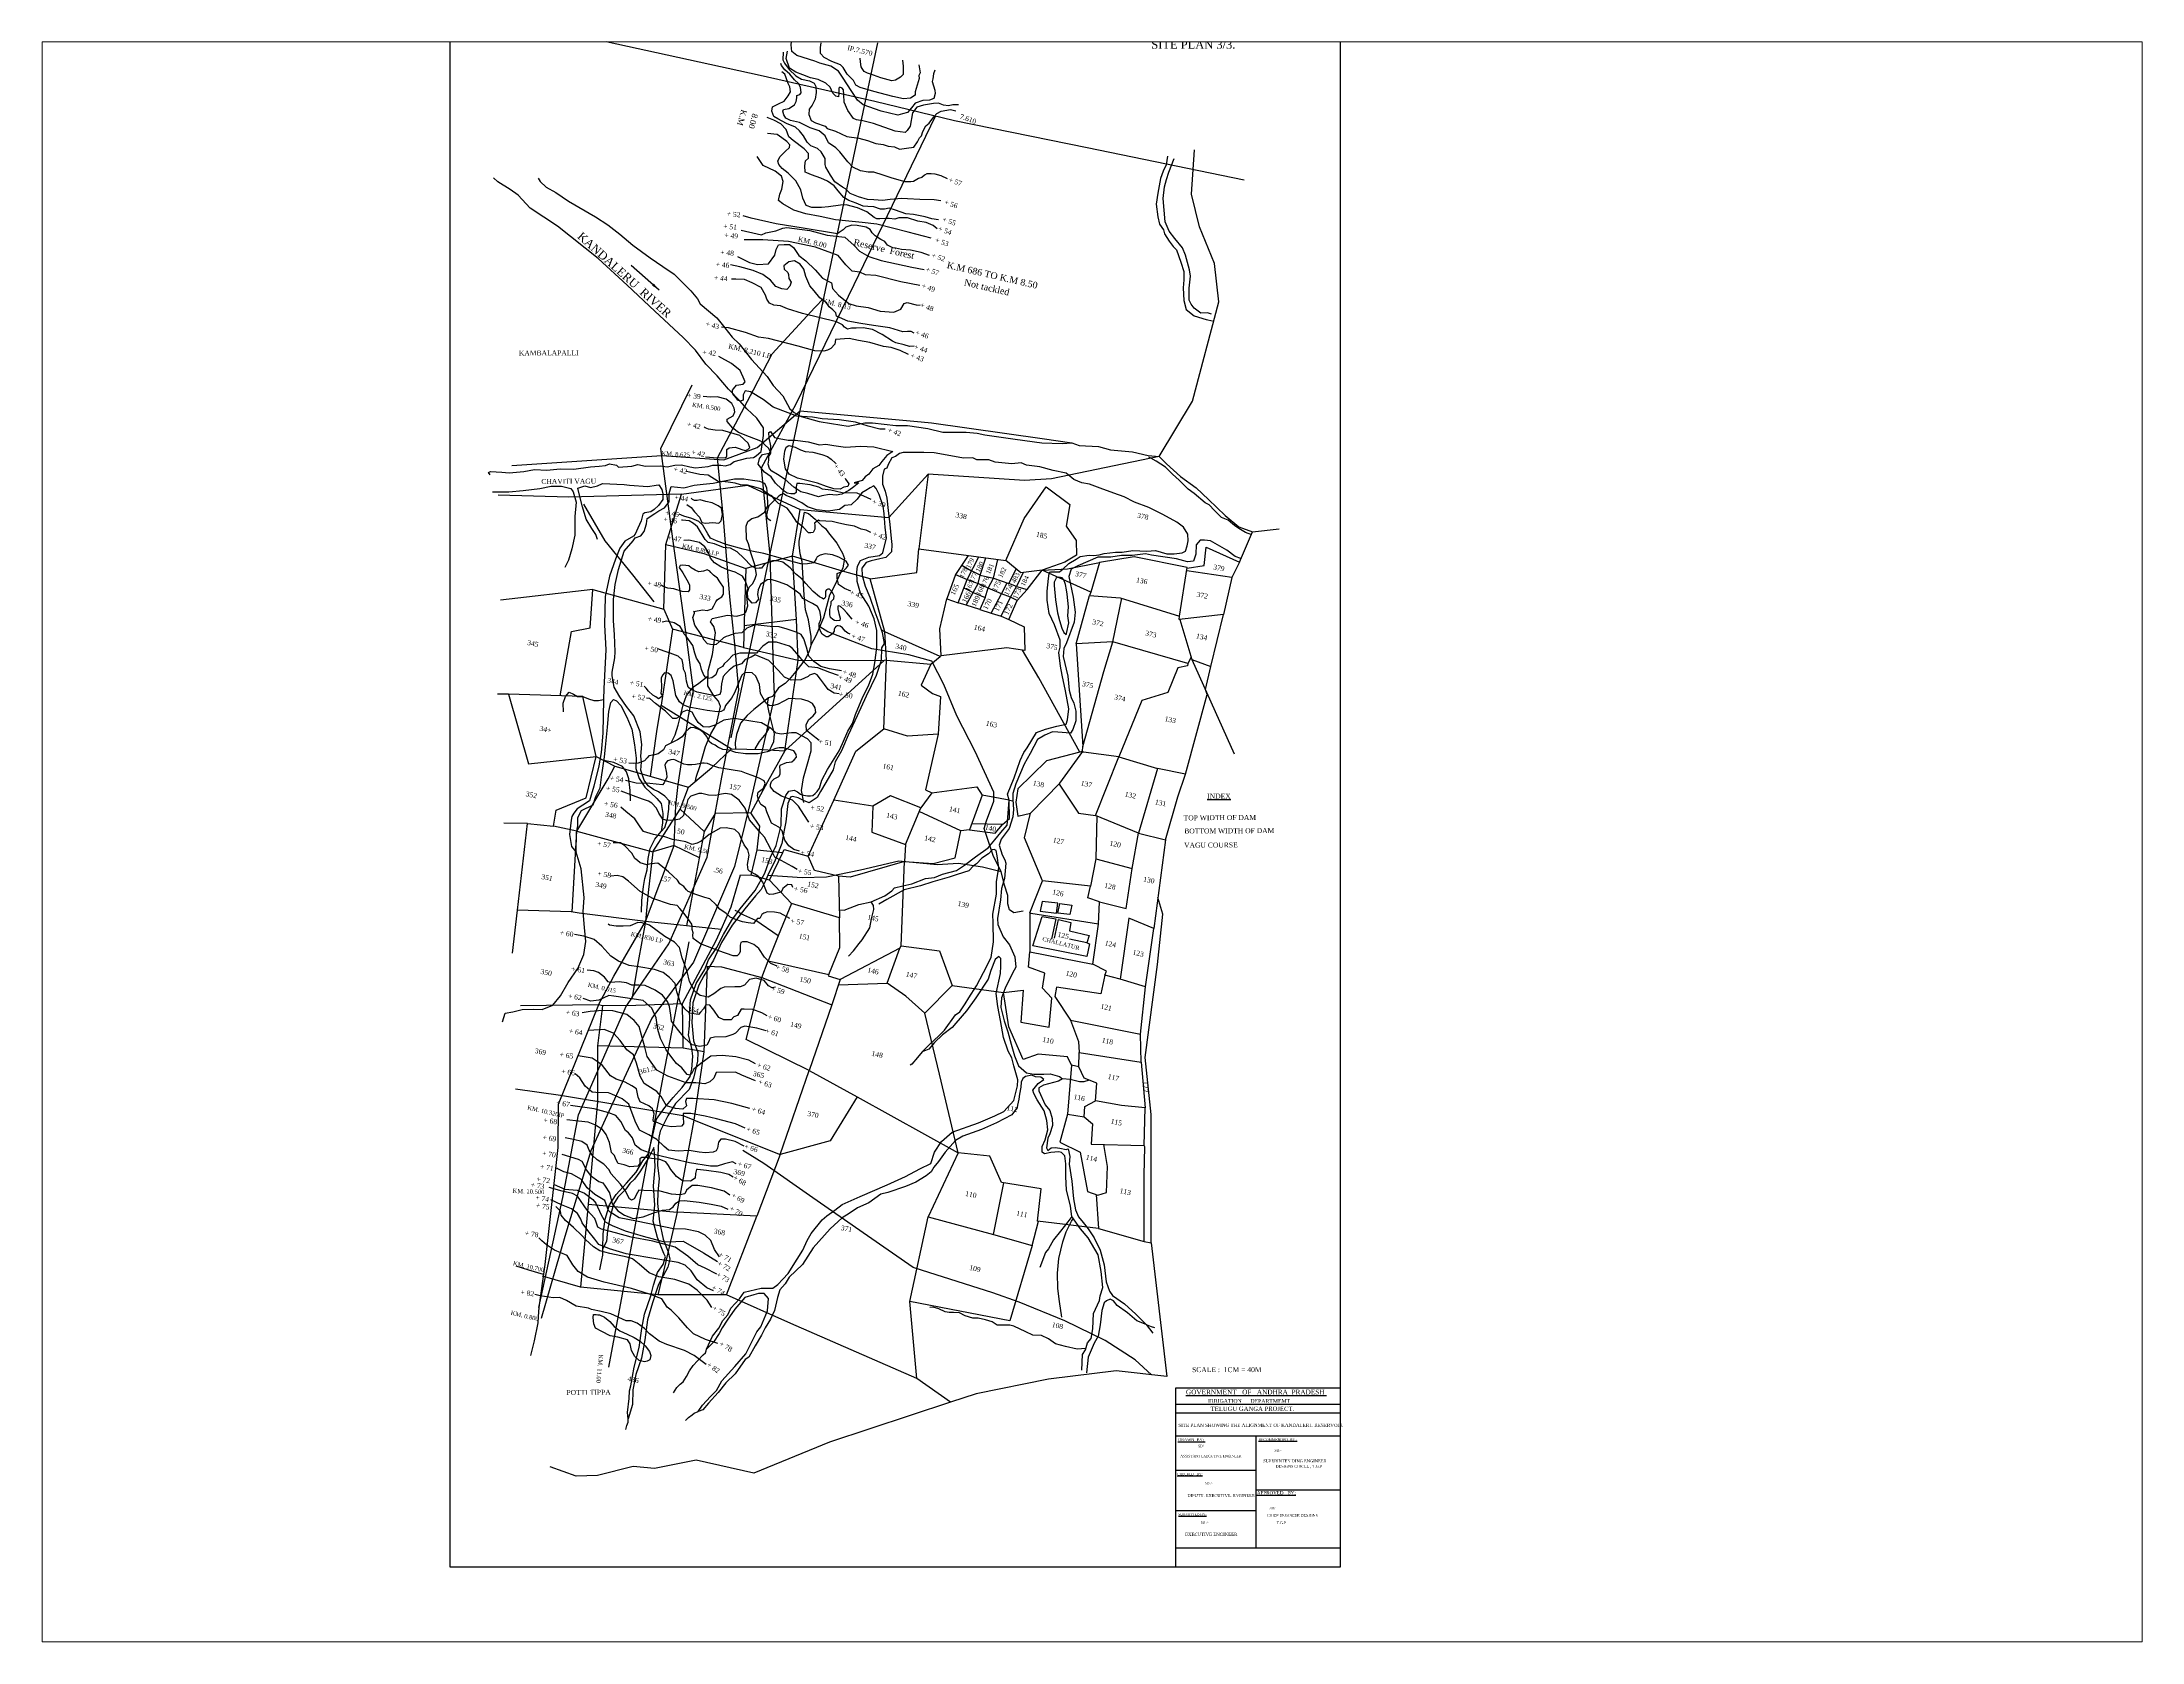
# Paper-space layout 'Layout2' of a CAD drawing. Header units: millimetres. Extents: x 1.05 to 9.45, y 0.8 to 7.2.
# The model-space entities are those that its viewports show. They can reach past a viewport. Long polylines and large blocks are cut down to what shows.
import ezdxf

# ---------------------------------------------------------------- set-up
doc = ezdxf.new("R2010")
doc.units = ezdxf.units.MM
doc.header["$MEASUREMENT"] = 0
doc.linetypes.add('ACAD_ISO02W100', pattern=[15, 12, -3])
doc.linetypes.add('ACAD_ISO11W100', pattern=[33, 12, -3, 12, -3, 0, -3])
for name, color, linetype in [('CARTTRACK', 30, 'ACAD_ISO02W100'), ('contour', 31, 'Continuous'), ('DO LINE', 3, 'Continuous'), ('NALA', 4, 'Continuous'), ('SURVEY_BND', 7, 'Continuous'), ('SURVEY_NO', 7, 'Continuous'), ('TEXT', 7, 'Continuous'), ('VAGU', 5, 'Continuous')]:
    doc.layers.add(name, color=color, linetype=linetype)
doc.layers.add('TITLE', color=7, linetype='Continuous', lineweight=30)
doc.layers.add('VILL_UNIT_AREA', color=3, linetype='ACAD_ISO11W100', lineweight=25)
doc.styles.get("Standard").update_dxf_attribs({"font": 'TIMES.TTF', "height": 1.3})
doc.dimstyles.get("Standard").update_dxf_attribs({"dimtxt": 1.3, "dimasz": 1, "dimexe": 0.18, "dimexo": 0.0625, "dimgap": 0.09, "dimtad": 0, "dimtih": 1, "dimtoh": 1, "dimdec": 0, "dimzin": 0, "dimdsep": 46, "dimtxsty": 'Standard', "dimcen": 300, "dimclrd": 5, "dimclre": 5, "dimclrt": 4, "dimadec": 0, "dimazin": 0, "dimtfac": 1, "dimtdec": 0, "dimtofl": 0, "dimtmove": 0, "dimatfit": 3, "dimfxl": 5, "dimfxlon": 1, "dimtolj": 1, "dimtzin": 0, "dimarcsym": 0})

msp = doc.modelspace()

# ---------------------------------------------------------------- linework, layer by layer
at = {"layer": 'CARTTRACK', "ltscale": 0.2}
for points in [[(143.1, 622.7), (130.2, 639.1), (113.3, 659.7), (100.4, 682)], [(211.9, 457), (232.7, 455.6), (247.6, 456.1), (268.1, 460.3), (291.3, 465.8), (314.6, 463.6), (327.6, 464.3), (342.1, 462.1), (353.4, 459.2), (348.8, 468.3), (343.1, 485.3), (344.6, 490), (349, 501.9), (349, 507.3), (337.7, 531.9), (326.5, 553.6), (318.7, 572.6), (311.3, 586.8), (297.4, 590.5), (275.1, 594.3), (248.4, 604.6), (243.4, 607.6)], [(366.8, 435.2), (361.1, 434.3), (358.5, 436.1), (357.4, 439.6), (357.4, 444.8), (355.5, 450.9), (353.4, 459.2)], [(444.5, 154.2), (434.6, 163.3), (416.4, 174.9), (391.9, 186.9), (364.4, 198.2), (348.4, 203.9), (309.5, 216.2), (300.1, 219.3), (272.3, 238.5), (239.2, 261.4), (209.6, 282.3), (196.9, 290.2)]]:
    msp.add_lwpolyline(points, dxfattribs=at)
at = {"layer": 'contour', "ltscale": 0.2}
for points in [[(221.3, 955.9), (221, 951.2), (222, 949.2), (224.9, 945.3), (229, 941.6), (232.3, 939.6), (237.2, 938.6), (240, 937.1), (241, 935), (241.2, 931.5), (240.6, 927.5), (238.8, 923.7), (237, 921.4), (236.8, 918.2), (238.2, 914.4), (240.8, 913), (246.8, 911), (247.9, 909.6), (253, 908), (259.9, 904.8), (267.1, 903.8), (272.3, 902.3), (277.5, 900.5), (281.9, 899.9), (285, 899), (288.8, 898.5), (291.7, 897), (296.1, 897.8), (300.5, 898.4), (302.7, 901.5), (304, 903.9), (305.2, 905.2), (306, 907.9), (307.7, 911.2), (309.8, 912.8), (312.5, 916.7), (314.4, 918.8), (317, 920.1), (322.6, 921.2), (326, 920.3)], [(327.6, 924), (324.1, 924), (321.4, 923.4), (318.4, 923.7), (315.4, 924.9), (312.3, 924.8), (306.4, 923.7), (302.2, 922.5), (299.6, 919.2), (298.2, 911.1), (296.5, 908.4), (295.2, 907.3), (289.2, 908), (276, 912.6), (269.5, 914.2), (265.7, 914.8), (263.8, 915.6), (260.5, 920.6), (258.3, 925.5), (258.1, 930.1), (257.9, 933), (257.1, 934), (255.6, 934.7), (255, 934), (255.1, 930.9), (254.9, 928.8), (253.2, 929.2), (251.3, 931.1), (249.7, 934.6), (247.2, 937.1), (242.4, 939.3), (237.9, 940.4), (233.1, 942.2), (228.9, 943.7), (225.2, 946.1), (223, 952), (223.9, 956.6)], [(313.1, 945), (312.3, 942.7), (312, 939.7), (311.6, 938.2), (313.1, 932.8), (313.3, 930.8), (312.5, 927.9), (310, 926.9), (306, 926.6), (301.2, 925), (299.1, 922.1), (296.6, 919.3), (293.5, 918.5), (290.7, 917.7), (280.6, 920.1), (269.8, 923.9), (266.4, 926.7), (262.8, 932.1), (257.3, 940.8), (254.8, 944.4), (250.2, 947.5), (243.5, 949.3), (240.5, 950.4), (229.6, 953.9), (226.6, 956.3), (226.2, 960.4), (226.3, 963.1), (226.9, 963.8)], [(303.4, 948.3), (304.4, 943.4), (303.5, 941.7), (303.8, 940), (302.5, 935.8), (301.3, 931.9), (301.3, 929.8), (298.5, 928.1), (294.2, 927.6), (287.7, 929.1), (276.2, 932.1), (267.9, 934.4), (265.4, 935.9), (263.8, 938.7), (260, 942.6), (257.7, 946.6), (256, 948.3), (250.8, 950.2), (246.1, 952.6), (243.8, 955.1), (243.8, 958.7), (244.2, 961.6)], [(316.9, 865.7), (312.7, 866.4), (304.2, 866.5), (296.7, 867), (293.1, 867.1), (286.1, 866.5), (281.4, 866), (276.3, 866.3), (272.3, 866.6), (267, 868.3), (261.8, 870.2), (259, 873.1), (257.2, 874.1), (252.6, 877.2), (250, 881.3), (247.2, 886.2), (246.7, 887.9), (246.7, 891.5), (244.2, 895.5), (242, 897.5), (238.1, 899.2), (235.9, 901.3), (233.6, 905.2), (231.1, 908.3), (228.7, 910.4), (223.2, 912.7), (218.1, 915.4), (215.7, 917), (214.3, 920.1), (214.8, 922.8), (218.5, 924.5), (221.8, 926.2), (224.3, 929.4), (225.7, 931.8), (225.4, 934.8), (224.3, 937), (223, 940.4), (222.3, 942.5), (220.5, 944)], [(320.8, 879.2), (317.1, 880.9), (313.5, 882), (310.9, 882.1), (308.4, 882.1), (306.9, 881.3), (305.3, 880), (303.3, 879.4), (300.3, 877.6), (298.6, 877.2), (295.2, 877.2), (287.4, 879.6), (281.9, 881.3), (276.2, 883.1), (272.8, 883.1), (268.1, 883.9), (263.4, 886.1), (260.5, 889.5), (255.6, 895.5), (253.1, 897.9), (248.8, 901), (246.7, 905.2), (243, 908.2), (237.7, 910.1), (231.1, 913.3), (225.7, 914.4), (222.8, 915.8), (221.7, 918), (221, 920.2), (221.5, 921.1), (224.7, 921.8), (228.1, 923.9), (229.2, 926), (229.6, 928.3), (229.6, 929.7), (231.4, 930.2), (232.2, 931.2), (231.8, 934.6), (230.5, 937), (228.2, 939.1), (225.3, 942.5), (222.3, 945.1), (220.3, 947.8), (219.8, 949.1)], [(293.6, 951.1), (294.1, 947.4), (294, 943.6), (294.1, 942.3), (292.4, 940.7), (289.3, 938.9), (287.1, 938.6), (280.4, 940.3), (276.1, 941.9), (272.4, 943.1), (270.4, 944.2), (269.2, 945.9), (268.5, 947.1), (268.2, 950.1), (267.9, 952.2)], [(315.5, 854.3), (311.4, 854.9), (307.4, 856.1), (300.2, 857.5), (295.6, 857.8), (289.3, 860.2), (285.5, 861.3), (282.6, 860.7), (280.2, 860.7), (276.3, 862.2), (272.6, 862.4), (269.7, 862.6), (265.5, 864.4), (261, 866), (258.1, 867.9), (254.7, 871.8), (252.1, 874.8), (248.2, 877.8), (244.1, 879.6), (238.5, 881.6), (235.6, 882.7), (234.7, 883.2), (234.4, 887), (234.8, 890), (236.6, 891.7), (236.7, 894.5), (234, 897.3), (227.4, 902.3), (224.7, 904.5), (223.1, 909.1), (219.8, 912.5), (215.6, 914.7), (211.6, 916.2)], [(314.7, 848.8), (312.1, 850.8), (307.9, 852.6), (302.9, 853.5), (296.7, 855.5), (291.3, 855.4), (288.9, 854.7), (285.5, 855.1), (283.3, 855.1), (279.9, 854.8), (278.1, 854.8), (276.4, 855.6), (272, 859.2), (266.4, 861.6), (259.5, 863.4), (256, 863.2), (248.7, 862.2), (244.5, 861.7), (238.6, 861.8), (235.3, 862.9), (233.1, 867.4), (232, 872.4), (228.9, 877.9), (224.3, 882.6), (220.7, 885.4), (218.7, 887.8), (218, 889.8), (219.3, 892.4), (222.5, 895.6), (225.1, 898.2), (225.3, 899.7), (223.5, 901.7), (220.5, 904), (217.7, 906), (211.7, 906.6)], [(311, 843.2), (297, 846.7), (278, 851.7), (269.2, 852.6), (253, 854.3), (243.7, 856.3), (235, 858), (227.7, 860.1), (221.1, 864), (218.4, 866), (219.2, 869.8), (220.5, 872.9), (221.3, 877.4), (220.2, 880.8), (216.4, 883.7), (209.1, 887.2), (207.5, 889.7), (205.6, 892.6)], [(309.9, 832.7), (304.9, 834.5), (298.5, 835.8), (293, 836.2), (289.4, 837), (287.7, 837.2), (284.5, 838.9), (282.9, 841.2), (280.4, 842.3), (277.1, 844.5), (275.3, 846.4), (274.1, 848.4), (271.5, 849.9), (266.1, 850.8), (262.8, 851.1), (259.3, 849.9), (257.6, 848.3), (255.3, 846.5), (254.2, 845.7), (233.4, 849.3), (217.1, 851.9), (201.9, 855.2), (197, 856.6)], [(195.9, 848), (205.5, 845.7), (208.2, 845.1), (210.7, 846.4), (216.9, 847.6), (221, 849.3), (223.4, 849.7), (237.4, 847.7), (248, 845), (258.7, 843.8), (264.3, 838.8), (267.6, 835.2), (273.2, 832), (280.6, 829.7), (299.3, 825.6), (306.8, 824.1)], [(304.1, 814.5), (292.6, 816.6), (277.4, 820.5), (271.2, 820.9), (267.8, 822.6), (263.1, 823.1), (259.3, 826.9), (254.7, 832.6), (240.9, 837.6), (224.5, 841.2), (209, 842.1), (197.7, 842.2)], [(300.7, 785.5), (298.8, 786.6), (296.6, 786.5), (293.9, 786.4), (286, 788.7), (276, 790.3), (268.3, 791.4), (260.4, 792.9), (253.6, 795.8), (253.1, 797.8), (251.3, 799.8), (249.2, 801.6), (247.6, 803.9), (243.4, 807), (240, 811.2), (237.4, 814.3), (235.1, 819.9), (233.8, 824.3), (231.6, 827.3), (228.1, 829.4), (224.8, 828.9), (221.7, 826.4), (221.8, 824.4), (224.1, 822.4), (224.4, 821.2), (224.6, 818.8), (226.2, 816.5), (225.3, 814.1), (223.4, 812), (220.5, 812.4), (216.8, 813.8), (213.5, 817.6), (209, 821.2), (203.1, 823.6), (194.9, 825.8), (189.4, 827)], [(193.5, 832), (200.8, 828.4), (205.7, 827.2), (212.3, 827.6), (216.2, 832.8), (217, 836.2), (218.5, 839.2), (221.9, 839.3), (225.2, 839.3), (227.6, 837.5), (230.8, 832.7), (235, 829.5), (240.7, 824), (245.2, 818.9), (250.5, 816), (251.1, 812.7), (254.9, 808.5), (261.1, 803.5), (265.5, 802.1), (272.7, 801.2), (280.1, 798.9), (288.3, 798.3), (292.6, 800.1), (294.7, 803.6), (296.5, 804.1), (301.8, 802.8), (304.3, 802.5)], [(300.7, 777.7), (297.9, 777.4), (294.6, 778.4), (289.5, 779.7), (287.6, 780.7), (281.2, 784.7), (275.5, 787.7), (269.7, 788.7), (265.5, 788.6), (262.6, 788.5), (260.3, 787.9), (258.5, 789.3), (257.3, 790.7), (253.5, 792.5), (232.9, 797.5), (223.9, 800.4), (219.7, 802.1), (215.6, 802.5), (212.9, 803.8), (211.3, 806.1), (210.6, 808.7), (208, 813.3), (202.4, 816.1), (197.8, 818.1), (192.6, 818.3), (189.9, 818.2)], [(297.3, 772.6), (292.1, 775), (286.8, 776.9), (282.1, 777.5), (273.7, 779.9), (267, 781.2), (261.3, 782.3), (252.9, 781.8), (252.5, 779), (250.2, 776.3), (248.1, 775.3), (246, 774.6), (240.5, 774.8), (230.4, 777.7), (212.3, 782.3), (206.4, 783.2), (198.4, 786), (188.1, 788.7), (183.8, 789.2)], [(283, 727.4), (279.8, 727.4), (272.7, 729.2), (265.2, 731.6), (255.3, 733.1), (245, 733.6), (239.1, 734.7), (229.5, 735.2), (224.3, 737.3), (215.2, 740.8), (209.2, 745.3), (201.5, 750.1), (198.2, 750.6), (197, 748.1), (197.1, 744.9), (195.3, 744.3), (193.8, 745), (193.2, 745.8), (190.9, 748.2), (190.5, 749.5), (190.6, 751.1), (191.2, 751.9), (192.9, 754.1), (197.1, 754.7), (198.3, 756), (197.1, 758.9), (196, 761.2), (195.2, 762.9), (189.9, 767.1), (182.2, 771.5), (182.2, 771.5)], [(274.7, 684.7), (266.2, 688.5), (257, 688.8), (250.2, 690.5), (245.2, 691.1), (242.9, 692.2), (237.7, 693.6), (231.4, 694.5), (229.5, 694.4), (229.5, 694.4), (229.1, 692.5), (229.2, 689.8), (229.2, 688.9), (228.1, 688.2), (226, 688.2), (223.6, 688.6), (221.9, 689.8), (220.2, 691.3), (216.7, 694.6), (213.9, 698.5), (210, 701.3), (206.1, 706.1), (207, 709.6), (208.8, 712.1), (213.8, 713), (213.7, 717.2), (212.7, 722.1), (212.6, 725.3), (213.5, 726), (216.1, 722.4), (218.8, 721.7), (224.2, 720.8), (228.5, 720.7), (236.4, 719.7), (243.3, 717.8), (247.1, 718.2), (252, 717.5), (259.1, 716.4), (268.2, 717.1), (276.2, 716.7), (287.8, 713.9), (284.1, 711.4), (281.1, 707.7), (279.2, 705.3), (275.6, 703.4), (273.2, 700.2), (270.9, 698.5), (269.1, 696.3), (264.4, 694.9), (267.1, 694.9), (264.1, 692.5), (261, 690.1), (256.9, 688), (253.4, 687.3), (249.4, 687.7), (244.7, 686.9), (242.7, 686.4), (236.3, 688.3), (232, 689.4), (227.7, 692.3), (222.4, 696.9), (217.8, 699.9), (214.3, 702), (213, 703.6), (212.2, 706.1), (212.5, 708.5), (212.5, 711.1), (213.4, 712), (213.8, 713), (212.6, 715.7), (207.7, 720.2), (200.9, 722.7), (194.2, 725.4), (190.8, 727.9), (187.4, 732), (187.4, 733.4), (191, 735.4), (192, 737.9), (191.5, 740.2), (190.1, 743), (186.7, 745.6), (181.2, 747), (177.2, 746.8), (172.7, 747.2)], [(174.2, 710.7), (181.4, 709.9), (186.4, 710.2), (187.1, 710.9), (187.1, 713.1), (187.1, 715.1), (188.5, 716), (192.1, 716.4), (194.5, 715.7), (196.2, 715), (198.2, 714.4), (199.8, 715), (201.1, 716.2), (200, 718.8), (195, 723.5), (188.1, 725.6), (184.6, 726.5), (180, 726.8), (176.1, 727.3), (173.9, 728.2), (173.3, 728.5)], [(259.1, 697.1), (261, 694.2), (260.4, 692.7), (258, 692.2), (255.8, 691), (251.9, 691.2), (247.6, 692.6), (242.1, 694.6), (229.9, 697.7), (224.9, 700.1), (222.6, 703.4), (221.6, 709.2), (222.2, 714), (223, 716.4), (224.7, 717.4), (228.5, 716.5), (231.7, 714.8), (234.7, 713.8), (239.2, 713.5), (244.7, 712), (248.1, 710.8), (250.3, 709.1), (252.9, 706.8), (253.2, 706.4)], [(261.8, 603.2), (260.5, 603.7), (258.8, 604.9), (257.3, 606.9), (255.8, 607.9), (254.7, 608.1), (253.9, 608.1), (253.1, 607.7), (252.5, 607), (252.1, 606.1), (252.1, 604.9), (251.1, 603.4), (248.5, 601.6), (247.3, 601.6), (244.9, 603.2), (243.9, 605), (243.1, 607.3), (243.1, 609.5), (244, 612.1), (244.1, 613.8), (243.5, 617.2), (242.1, 619.8), (239, 621.7), (233.2, 624.8), (231.5, 627.4), (228.3, 629.7), (223.5, 633.1), (218.4, 634.9), (213.9, 636.2), (211.5, 636), (207.5, 633.2), (206.1, 629.9), (205.8, 627.2), (206.4, 624.3), (204.4, 622.1), (202.4, 621.9), (199.9, 625), (199.7, 628.5), (200.6, 631.7), (202.7, 633.7), (204.1, 636.2), (205.1, 639.3), (204.1, 645.2), (201.7, 652.5), (200.2, 657.9), (199.1, 660.6), (198.9, 668.6), (199.9, 671.5), (202.3, 673.2), (206, 674.3), (209.9, 677.1), (211.9, 680.9), (211.8, 688.3), (211.3, 691.6), (210.2, 694.5), (207.1, 695.6), (202.6, 696.2), (197.5, 697.1), (191.8, 697), (183.6, 695.5), (181.9, 695.7), (175.9, 699.5), (170.7, 699.9), (164.5, 701.3), (162.6, 701.7)], [(274.5, 664.7), (271.6, 666.2), (268.5, 666.7), (264.5, 668.5), (259.6, 669.3), (255, 670.3), (251, 671.5), (243.3, 671.8), (242.6, 672.2), (240.2, 670.5), (240.4, 669.1), (240.5, 666.7), (239.5, 664.8), (238.1, 664.6), (236.7, 664.5), (233.3, 668), (229.6, 671), (226.3, 676.1), (223.7, 679.4), (218.5, 682.3), (216.5, 684.3), (214.4, 687), (212.6, 687.8), (209.9, 689.6), (207.8, 691.2), (204.8, 692), (199.6, 693.4), (195.5, 693.7), (192.1, 694.6), (188, 695.2), (184.2, 695.6)], [(258.8, 697.7), (259.1, 697.1)], [(262.3, 629.2), (258.5, 630.8), (254.9, 633.3), (253.9, 637), (254, 639.9), (257.8, 641.6), (259.6, 643.4), (260.8, 644.9), (259.4, 647.3), (255.1, 649.8), (251.1, 651.3), (246.8, 651.9), (243.6, 651), (241.9, 650), (241.2, 648.7), (239.8, 646.3), (236, 645.7), (232.8, 645.6), (227.3, 646.9), (221, 648.8), (209.5, 652), (202.2, 653.4), (197, 654.7), (186.8, 657.5), (180.9, 659.6), (177.3, 661.3), (175.7, 664), (172.6, 669.2), (170.1, 671.5), (166, 673.3), (161.1, 674.6), (158.3, 675.8)], [(162.8, 681.7), (165.5, 679.9), (167.5, 677.2), (170.6, 674), (172, 670.8), (174.1, 670.4), (178.6, 670.9), (182.2, 670.5), (183.7, 671.9), (184.4, 675.7), (183.9, 679.5), (181.8, 681), (178.3, 682.8), (174.3, 683.6), (170.9, 684.5), (169.1, 684.1), (167.6, 684.1), (166.4, 684.7), (165.4, 685.5)], [(263, 612.3), (259.8, 616.1), (257.8, 618.2), (256.1, 619.9), (255, 620.2), (254.5, 620), (254.4, 618.3), (255.1, 615.7), (255.9, 612.8), (255.7, 611.3), (253.3, 611.2), (252.3, 611.3), (251.4, 612.1), (250, 613.3), (249.5, 614.9), (249.5, 618), (250.3, 621.4), (250.4, 622.9), (251.9, 624.6), (252.1, 626.4), (251.3, 628), (250.7, 628.9), (249.4, 630.3), (248.3, 630.4), (247.5, 630), (247, 629.1), (247, 627), (247, 625.8), (246.5, 625), (245.8, 624.4), (244.9, 624.9), (243.2, 625.7), (239.5, 629), (237.1, 631.7), (235.1, 633.9), (232.7, 636.5), (228.7, 639.6), (225.5, 643.3), (221, 646.7), (217.6, 647.5), (214.8, 647.5), (211.7, 646.6), (210, 645.5), (208.2, 643.2), (206.8, 643.1), (204.9, 642.9), (201.9, 644.5), (197.4, 649.1), (193.3, 653.1), (189.4, 655.2), (185, 655.6), (179.6, 657.8), (175.8, 658.6), (174, 660.5), (169.3, 668.2), (166.9, 670.1), (164.2, 671.9), (160.2, 672.2), (159.6, 672.3)], [(168, 513.5), (168.8, 517.1), (170.7, 523), (172.2, 527.9), (174.1, 535.1), (177.5, 542.8), (180.9, 548.6), (183.3, 559.2), (182.1, 562.5), (179.3, 565.8), (175.6, 571.7), (175.9, 580.8), (178.5, 590.8), (180.3, 604), (179.3, 607.8), (177.3, 610.6), (178.3, 612.7), (187.5, 614.6), (193, 614.1), (197.7, 615.2), (198.7, 616.4), (199.8, 620.2), (199.1, 627.9), (199.9, 631.1), (198.4, 635.2), (196.7, 638.2), (192.2, 640.6), (187.6, 642.2), (183.5, 644), (179.7, 646.3), (177.3, 649.1), (176, 652.6), (173.7, 656), (170.6, 658.7), (164, 660.1), (161.1, 659.9)], [(256.6, 580.8), (249.3, 582.1), (244, 583.6), (239.8, 586.5), (236.8, 589.8), (235.4, 595.3), (233.8, 600.2), (232.2, 602.9), (229.1, 604.4), (223.7, 606.2), (218.8, 607.5), (213.4, 607.7), (204.2, 608.7), (199.3, 606.7), (196.3, 604), (192, 603.5), (188.2, 602.1), (186.7, 601.8), (185, 600.8), (182.5, 598.4), (180.6, 596.8), (178.2, 596.6), (175.4, 597.3), (173.3, 599.4), (171.6, 603), (167.8, 608.5), (166.5, 613.2), (167.5, 615.8), (167.6, 616.4), (167, 616.9), (172.5, 617.8), (175.2, 617.5), (178.3, 618.5), (179.2, 620.2), (180.4, 622.7), (181.5, 624.1), (184.1, 625.7), (185.1, 627.4), (185.1, 629.3), (185, 631.7), (182.9, 634.9), (181.4, 637.1), (179, 638.8), (177.5, 640.5), (176.8, 641.4), (175.2, 642.1), (173, 641.3), (170.1, 640.9), (168, 641.9), (165.6, 643.3), (164, 644.5), (160.5, 644.9), (158.8, 644.8), (158.2, 643.6), (160.4, 640.2), (162.8, 636), (164.4, 633), (164.4, 629.9), (163.6, 628.8), (160.1, 628.9), (155, 630.5), (151.3, 631), (148.5, 632.1), (147.3, 632.9)], [(254.9, 578.1), (249.5, 579.8), (242.3, 582.7), (236.8, 583.4), (233.3, 586.8), (230.7, 589.9), (227, 594.5), (225.1, 595.9), (217.2, 598.3), (212.3, 598.3), (208.9, 595.9), (206.5, 593.2), (205.1, 591.5), (202.4, 591.5), (194.9, 591.6), (190.8, 590.4), (187.8, 587.2), (185.6, 585.1), (184.4, 583.5), (181.6, 582), (180.4, 578.5), (178, 576.7), (175.9, 576.3), (174.4, 576.8), (173.1, 578.3), (171.8, 581.7), (170.9, 585.1), (168.8, 588.6), (167.8, 591.5), (166.6, 596.3), (162.8, 601.2), (161.2, 603.2), (160.3, 605.3), (158.8, 607.7), (155.1, 610), (150.7, 610.9), (147.9, 610.3)], [(255.2, 566.9), (252.1, 567.4), (248.5, 569.6), (246.4, 572.7), (243.9, 575.8), (241.9, 578.4), (240.3, 579.2), (239, 578.8), (237.3, 578.2), (236.4, 577.5), (231.9, 575.4), (226.1, 575.2), (222, 577), (218.2, 581.3), (214.8, 584.9), (212.6, 587.2), (204.2, 590.5), (201.8, 589.2), (198.3, 587.7), (196, 585.1), (191.5, 583.8), (188.5, 581.2), (186.5, 579.3), (184.8, 577.4), (183.8, 573), (183.5, 568.3), (182.8, 566.5), (179.8, 565.7), (169.2, 567.9), (165.2, 569.6), (163.6, 571), (162.7, 574.7), (162, 579.5), (160.8, 581.9), (160.7, 584.5), (160.1, 587.5), (157.7, 589.7), (152.8, 591.6), (149.1, 592.9), (145.2, 594.2)], [(243, 538.7), (238.5, 542.3), (235.5, 544.7), (235.2, 548.2), (236.7, 551.2), (239.4, 553.6), (241, 555.6), (240.6, 558.5), (239, 561), (236.5, 562.5), (232.3, 563.8), (224.7, 564.2), (221.2, 562.4), (218.2, 560.7), (214.7, 559.7), (212.7, 559.9), (210.8, 561.5), (207.5, 567.2), (206.9, 572.6), (204.6, 577.7), (202.4, 579.7), (198, 579.8), (196.2, 578.3), (194.5, 574.5), (191.7, 567.6), (190, 564.4), (186.3, 559.8), (185.8, 558.1), (185, 557), (183.7, 556.3), (181.4, 556.1), (175.1, 556.8), (164, 558.9), (160.7, 560.2), (158.4, 562.2), (156.3, 566), (154.5, 574.9), (153.4, 578.1), (151.6, 579.4), (149.3, 579.6), (148.3, 578.5), (147.4, 576.6), (147.6, 570.6), (147.1, 567.1), (148.1, 565.8), (146.7, 564.5), (145.7, 563.9), (144.9, 564.5), (144.1, 565.2), (142.3, 566.1), (139.6, 568.5), (138.2, 570.3), (137.1, 571.6)], [(153.4, 537.3), (155.8, 542), (157.6, 548), (159.3, 554.5), (160.7, 560.2), (162.6, 566), (167, 571.2), (170.2, 573.5), (175.8, 577.8)], [(233.8, 501), (232.4, 508.3), (233.5, 516), (235.7, 523.2), (238.3, 532.5), (238.2, 537.3), (236, 539.6), (229.2, 543.3), (226.3, 543.3), (220.1, 542.5), (217.1, 543.2), (214, 546), (208.2, 549.4), (202.9, 550.1), (191.7, 552), (185.4, 551), (179.9, 548), (176.2, 546.7), (172.8, 547), (169.7, 549.5), (167.7, 552.9), (166.1, 555.9), (163.1, 557.1), (160, 555.8), (158.6, 553.2), (156.4, 552), (154.3, 551.9), (149.9, 556.4), (143.9, 561), (140.4, 564.2), (138.5, 564.4)], [(236.8, 489.1), (233.8, 493.9), (230.5, 498.8), (227, 502.4), (220.3, 504.9), (215.9, 507.7), (213.6, 510.6), (213.6, 512), (214.2, 513.9), (215.8, 515.5), (218.7, 516.8), (219.5, 518.2), (219.5, 520.6), (219.2, 522.7), (219.4, 523.7), (223.3, 525.3), (226.5, 525.7), (228, 526.9), (229.3, 528.5), (229.2, 530.2), (227.8, 532.3), (224.3, 533.5), (221.6, 534.3), (218.8, 534.3), (216.9, 533.8), (211.6, 531.8), (206.1, 530.6), (198.4, 530.6), (192.5, 531.4), (188.5, 532.9), (184.7, 533.3), (181.7, 534.7), (180, 535.8), (177.8, 536.8), (176.5, 538.1), (175, 541), (173.2, 543.3), (170.7, 545.1), (167.6, 546.3), (165.2, 546.5), (163.8, 545.6), (162, 543.9), (161, 542.2), (160.1, 540.8), (157.2, 539.1), (152.7, 536.9), (150, 535.5), (148.8, 533), (145.5, 530.6), (143.3, 529.9), (139.8, 529.4), (138.8, 528.2), (137.2, 526.3), (133.4, 525), (130.6, 524.8), (127.8, 524.9)], [(204.3, 533.7), (206.9, 538), (210.9, 543), (213, 546.6)], [(128.8, 502.1), (128.5, 508.3), (127.8, 515.4), (126.3, 519.7), (123.9, 522.9), (118.7, 525.3), (112.6, 526.6)], [(231.2, 471.5), (227.7, 472.6), (224.8, 474.9), (222.2, 478.3), (221.4, 480.8), (220.6, 484), (218.6, 486.1), (214.2, 488.6), (211.4, 495.4), (210.6, 498), (207.7, 499.9), (206.4, 502.6), (205.7, 505.1), (206.2, 507.4), (209.3, 509.7), (210.4, 512.6), (209.7, 514.2), (206.8, 515.8), (202.4, 517.5), (199.1, 518.7), (196, 519.9), (182.2, 522.1), (178.6, 523.4), (175.5, 524.7), (173.3, 525), (172.4, 525), (168.2, 524.2), (165.9, 523.9), (163.2, 523.9), (161.1, 524.4), (156.1, 526.8), (154.9, 527.2), (153.1, 527), (151.9, 526.5), (151.2, 526.4), (150.1, 525.2), (149.5, 523.8), (150.6, 518.9), (150.8, 516.4), (149.2, 513.1), (148.1, 511.7), (140.4, 512.6), (132.2, 512.9), (125.6, 514.4)], [(227.2, 449.6), (226.5, 451.2), (224, 451.3), (221.1, 448.9), (220, 446.8), (217.6, 446.1), (215.5, 445.5), (213, 445.3), (211.5, 446.1), (210.3, 449.2), (208.9, 452.7), (206.2, 456.4), (204, 457.6), (200.9, 459.4), (200.1, 460.3), (199.7, 463.5), (200, 465.7), (200.6, 469.1), (199.9, 472.4), (197.7, 475.5), (196.2, 478.4), (194.6, 482.2), (192, 484.8), (186.7, 485.8), (183, 485.5), (176.4, 481.7), (171.5, 477.6), (169.2, 476.5), (166.1, 475.7), (162.3, 477.2), (158, 478), (154.1, 478.7), (149.5, 480.3), (142.7, 481.6), (136.6, 483.6), (134.6, 486.4), (131.3, 491.2), (125.9, 495.7), (122.8, 498.3)], [(229.7, 460.4), (226.7, 462.2), (220, 465.9), (216.2, 468), (213.8, 472.7), (210, 480), (206.7, 483.7), (200.8, 490.6), (198.2, 497.6), (194.5, 502.5), (190, 506), (186.4, 506.6), (183.9, 506.2), (180.2, 505.4), (176.1, 505.6), (172, 506.5), (170.2, 506.6), (165.3, 504.9), (163.4, 502.9), (162.7, 499.7), (161.2, 495.3), (160.8, 493.3), (158.4, 491), (156.5, 490.5), (153.2, 490.2), (150.1, 490.4), (148.3, 490.9), (145.9, 494.6), (144.4, 497.6), (141.7, 500.7), (139.6, 501.8), (135.9, 503.1), (130.6, 505.1), (123.1, 508)], [(225.3, 430.8), (219.5, 434.1), (216.1, 434.6), (211.7, 434.8), (209.6, 434.1), (208.4, 433.2), (207.2, 430.7), (205.7, 430.8), (204.6, 429.5), (203.2, 427.8), (200.1, 428.1), (196.7, 428.8), (192, 430.4), (189.1, 431.6), (186.8, 433.7), (182.9, 436.5), (180.6, 439.1), (176.9, 442.7), (173.8, 443.4), (168.4, 445.3), (163.7, 447.2), (162.6, 448.1), (161, 450.2), (158.7, 451.8), (157.2, 454), (154.5, 456.4), (151.8, 459), (148.2, 462.1), (145.2, 464.4), (143.2, 464.2), (141, 464), (138.6, 463.2), (134.5, 464.6), (133, 465.9), (131.3, 467.1), (129.5, 470.4), (125.3, 474.9), (122.7, 476.7), (118.2, 476.7)], [(217.7, 401.9), (213.7, 403.5), (209.9, 407.4), (206.6, 412.6), (203.4, 415.1), (199.5, 416.7), (196.6, 416.7), (195.7, 416.2), (195.1, 414.6), (195.2, 412.2), (195.2, 410.8), (194.5, 409.3), (193.4, 408.1), (190.9, 408.1), (182.3, 411.2), (171.1, 415.5), (166.7, 418.6), (166.5, 420.6), (166.8, 422.1), (166.1, 424.1), (166.1, 426), (166, 427.3), (163.5, 430.7), (161.2, 433.8), (158.6, 436.9), (157.1, 438.6), (153, 439.2), (142.3, 442.8), (134.5, 447.1), (127.5, 453.3), (124, 456), (120.7, 456.9), (116.8, 456.5)], [(211.5, 371.8), (208.4, 373.5), (202.9, 375.6), (197.7, 375.9), (195.8, 375.9), (193.6, 371.9), (191.4, 371.1), (189.8, 369.4), (185.2, 369.4), (182.3, 370.8), (179.2, 375.3), (176.8, 378.2), (174.4, 378.4), (172.9, 376), (171.2, 373.9), (169.9, 372.6), (164.4, 373.4), (161.6, 376), (159, 379.6), (156.9, 386.3), (155.9, 391.3), (152.4, 395.1), (148.6, 398), (143.3, 399.8), (133.7, 401.4), (128, 402.2), (121.5, 404.9), (116.8, 408), (111.3, 414), (106.7, 418), (100.4, 420), (94.8, 421.1)], [(216.7, 389.1), (214.5, 388.7), (212.4, 390), (209.7, 393.1), (204.9, 394.7), (200.9, 393.7), (197.8, 390.3), (195.3, 389.4), (191.9, 389.3), (185.5, 389.1), (183.5, 388.3), (179.3, 385.2), (175.9, 383), (171, 384), (167.8, 386.5), (164.5, 392.6), (163, 398.7), (160.1, 406.9), (158.4, 413.2), (155.3, 416.5), (149.6, 419.9), (140.3, 426.8), (135.7, 428.2), (133.2, 428.3), (128.5, 426.4), (124.3, 426.2), (120, 426.2), (116, 426.7), (115.2, 427.4)], [(211, 362.7), (205.4, 364.3), (198, 365.5), (195.6, 364.6), (192.3, 361.2), (190.8, 360.5), (186.6, 359.1), (179.6, 358.9), (177.1, 358.3), (176.1, 355.8), (175, 354), (170.8, 353.2), (166.2, 354.2), (161.4, 358.4), (157.2, 363.6), (153.5, 368.5), (153.2, 372.2), (152.4, 377.5), (151.2, 380.4), (148.2, 384.3), (143.7, 387.4), (137.6, 390.2), (133.7, 390.3), (129.5, 390.3), (126.3, 391.7), (121.8, 392.3), (116.6, 392), (115.2, 392.4), (112.9, 395.3), (109.4, 398), (106.6, 399), (102.5, 399.4)], [(204.5, 342.7), (200.5, 344.8), (192.6, 347), (184.3, 347.8), (177.5, 347.3), (171.3, 342.8), (167.1, 339.5), (165.7, 336.6), (164.6, 335.9), (163, 336.3), (159.8, 340.3), (156.7, 342.9), (154.4, 345.8), (150.3, 351.2), (146.9, 358), (145.2, 363.4), (144.2, 370.6), (141.6, 376.5), (136.4, 381), (118.7, 383.7), (115.5, 384.1), (109.5, 381.3), (104.7, 380.7), (100.1, 382.3)], [(204.4, 332.3), (196.2, 335.9), (192.4, 337.6), (180.6, 337.4), (179.3, 334), (176.9, 331.7), (173.7, 330.6), (168.3, 331.1), (162.5, 331.2), (151.4, 335.1), (144.6, 338.9), (138.8, 347.1), (137.2, 353.6), (135.3, 360), (134, 365.4), (130.9, 368.9), (126.6, 372.5), (118.1, 374.8), (111.9, 375.1), (104.2, 374.4), (99.4, 373.6)], [(201, 315.7), (190.1, 318.6), (179.5, 320.8), (166.7, 321.7), (162.7, 321.6), (162.1, 319.8), (162.6, 317.2), (160.5, 315.2), (156, 315.5), (150.5, 317.2), (147.3, 322.8), (144.6, 325.9), (139.2, 329.4), (137, 330.8), (134.5, 335.2), (132.4, 343.1), (130.5, 348.1), (126.5, 351.2), (122.4, 356.8), (118.5, 361.3), (112.8, 363.5), (103.4, 362.9)], [(198.2, 303.7), (192.3, 306.4), (180.9, 309.4), (174, 310.9), (165.2, 312.6), (160.7, 312.6), (160.6, 310.7), (160.8, 306.3), (159.6, 304.9), (153.3, 304.5), (149, 305.2), (145.3, 306.9), (142.7, 307.7), (142.4, 308.8), (143.1, 312.3), (142.1, 315.3), (139.9, 317.3), (134.6, 319.7), (133.4, 322.5), (132.3, 327.5), (129.5, 329.3), (125.4, 331.5), (120.1, 333.4), (116.6, 335.4), (111.8, 341.7), (108.6, 344), (105.4, 346.2), (97, 347.6)], [(197.6, 292.7), (192.2, 295.5), (186.4, 297), (183.4, 297), (182.1, 295.2), (181.5, 291.5), (180.7, 290), (178.8, 289.2), (174.2, 288.8), (170.4, 289.1), (164.3, 290.2), (157.6, 289.8), (151.8, 290.3), (149.1, 292.6), (144.6, 296.9), (139.9, 299.7), (134.2, 302.5), (131.6, 307.9), (127.8, 318.3), (123.6, 321.4), (117.4, 324.2), (115.3, 325), (107.7, 325.2), (105.4, 325.6), (101.3, 329.1), (98, 334.2), (95.1, 336.6)], [(191, 273.9), (188.3, 275.6), (183.5, 276.9), (174.7, 278.1), (169.4, 278.6), (168.7, 278.7), (168.1, 276.2), (168, 273.3), (165.1, 271.6), (160.2, 271.7), (156.6, 274.4), (153.2, 278.7), (151.8, 281), (150.1, 283.2), (146.5, 284.6), (141.5, 285.3), (138.6, 286), (135.5, 285.9), (134.4, 285.1), (134.4, 282.3), (133.2, 280.7), (128.4, 280.2), (124.8, 281.4), (121.2, 282.3), (119.8, 284.8), (119.1, 287.2), (117.2, 289), (116, 295), (114, 299.8), (111.8, 302.9), (107.2, 305.7), (103, 307.4), (97.2, 307.9), (90.1, 308.8)], [(192.7, 282.1), (190.5, 283.2), (185.7, 282), (181.2, 280.6), (177.2, 280.6), (164.4, 282.6), (155.7, 284.7), (143.1, 287.8), (135.2, 290.5), (131.5, 293.4), (130, 297.9), (127.6, 300.8), (125.7, 302.3), (122.9, 307.7), (119.9, 311.4), (115.6, 313), (106.8, 315.4), (92.4, 317.5)], [(188.9, 263), (185.5, 265.5), (177.9, 267.6), (169.6, 269), (166.1, 269), (162.7, 266), (161.7, 263.9), (158.9, 263.2), (153.5, 263.7), (146.8, 265.4), (136.8, 265.9), (133.7, 266), (132.9, 264.7), (131, 260.9), (129.3, 260), (128.1, 260.8), (125.5, 265.8), (122.7, 269.8), (116.9, 276.2), (115.8, 278.4), (112.5, 281.9), (108.5, 284.5), (105.4, 287.4), (103.7, 290.4), (102.5, 293.3), (99.2, 295.6), (94.1, 296.9), (89.2, 297.9)], [(87.1, 288), (97, 284.8), (99.3, 283.6), (100.4, 281.4), (101.8, 278.5), (104.4, 275), (109.5, 271.4), (111.9, 270.6), (113.4, 268.6), (115.9, 264.4), (117.7, 257.9), (121, 253.6), (125, 251), (130.4, 249), (136.5, 250), (142.3, 252.2), (148.2, 254), (152.4, 254.4), (154.6, 256), (156.3, 258.2), (158.5, 259.7), (161.3, 259.8), (170.3, 258.8), (177.7, 257.7), (183.6, 256.4), (187.7, 254.5)], [(181.1, 215.2), (173.9, 218.8), (169.6, 220.9), (163.5, 226), (155.9, 231.5), (142.3, 235.1), (129.1, 237.6), (119.6, 240.2), (111.2, 242.5), (109, 243.7), (108, 246.8), (107.2, 249), (102.4, 254), (96.5, 262.5), (93.6, 264.1), (87.3, 265.5), (79.4, 267.7)], [(82.4, 269.5), (89, 266.7), (96.3, 266), (100.9, 264.3), (105.8, 260.5), (107.8, 258.2), (110.9, 251.2), (113.3, 247), (117.7, 244.6), (125.4, 241.4), (136.4, 238.3), (149.2, 234.7), (156.2, 234.9), (160.6, 235.1), (173, 228.2), (181.4, 222.8)], [(182.7, 225.7), (179.6, 230.2), (177.5, 235.6), (174, 238.8), (169.9, 240.9), (162, 242.5), (154.8, 242.6), (145.1, 244.6), (132.3, 247.4), (121.9, 249.4), (116.5, 252.8), (115.3, 253.8), (113.1, 259.8), (107.2, 263.4), (102.5, 267.5), (99.1, 272.6), (93, 276), (88.4, 277.3), (84.2, 279.3), (84.2, 279.6)], [(179.1, 205.1), (175, 206.9), (169.1, 211.7), (165.5, 217.2), (161.9, 220.7), (157.6, 222.2), (145.2, 224.2), (126, 227.6), (115.9, 230.5), (109.5, 233.2), (107.2, 236.3), (102.9, 241.7), (99.5, 246.3), (98.7, 248.6), (96.7, 251.9), (93, 254.7), (87, 257.2), (80.5, 260.2)], [(178.1, 195), (175.1, 199.5), (169.1, 205.4), (164.1, 209.2), (155.6, 212), (146, 213.6), (140, 216), (134, 221.3), (130, 224.5), (126.7, 225.5), (116.3, 227.7), (110.2, 229.4), (106.3, 231.7), (101.4, 236.2), (99.3, 238.6), (94.1, 243.4), (89.4, 247.7), (86.8, 251), (86.3, 253.4), (83.5, 256.1)], [(181.7, 173.2), (174.1, 175.6), (166.9, 179.1), (163.2, 182.6), (158, 188.8), (153.4, 193.4), (150.9, 195.1), (147.7, 200.3), (140.3, 203.1), (129.4, 206.4), (112.8, 210.4), (102.6, 213.3), (97, 216.7), (93.7, 220.9), (90.3, 226.4), (82.6, 229.7), (77.8, 232.9), (75, 235.4), (73.2, 237.3)], [(174.6, 160.4), (167.4, 165.9), (161.4, 169), (150.8, 172.6), (146.2, 174.6), (140.2, 179.1), (137.2, 182.3), (132.8, 185.4), (129.2, 186.9), (126, 186.9), (116.9, 191.1), (110.9, 192.5), (105.1, 193.7), (103.3, 194.6), (95.8, 195.8), (89.9, 199.3), (85.9, 201.1), (81.8, 200.9), (74, 202), (70.7, 202.9)]]:
    msp.add_lwpolyline(points, dxfattribs=at)
msp.add_lwpolyline([(137.3, 162), (133.9, 162.8), (131.3, 165.2), (129.4, 169), (128.6, 173), (126.9, 175.4), (121, 176.9), (116.5, 177.8), (111.4, 180.5), (107.6, 182.4), (106.5, 185.1), (106.1, 189), (106.3, 190.7), (107.9, 190.8), (108.9, 190.6), (110, 190.5), (112.9, 189.1), (116.1, 186.5), (118.9, 183.4), (122.2, 180.8), (126.7, 178.8), (130.9, 176.7), (134.6, 174.5), (137.7, 171.8), (140.3, 168.4), (141, 165.8), (140.5, 163.3), (138.8, 162.4)], close=True, dxfattribs=at)
at = {"layer": 'DO LINE', "ltscale": 10}
for points in [[(66.2, 488.3), (52, 488.6)], [(57.1, 409.8), (60.2, 435.9), (66.2, 488.3), (82, 486.7)]]:
    msp.add_lwpolyline(points, dxfattribs=at)
at = {"layer": 'NALA', "ltscale": 0.2}
for points in [[(454.3, 892.9), (453.5, 887.6), (451.5, 883.7), (449.9, 879.4), (448.4, 870.5), (447.4, 863.7), (448.4, 856), (449.4, 851.6), (451.9, 848.3), (452.4, 845.7), (455.3, 841.4), (457.6, 838.1), (459.6, 836), (462.4, 828.6), (464.1, 823), (464.1, 817.8), (463.8, 813.1), (464.2, 805.3), (465.6, 799.9), (470.3, 796), (477.6, 793.8), (481.5, 793)], [(480.9, 797.1), (478.5, 797.9), (474.5, 797.7), (470.4, 800.8), (468.6, 803.2), (467.4, 805.5), (467.3, 812.9), (468.2, 820.2), (467.5, 823.9), (465.1, 832.8), (463.3, 837.3), (458.6, 843), (455.3, 847.4), (452.8, 853.1), (451.7, 867.1), (452.4, 874.3), (453.6, 878.8), (455, 883.2), (458.2, 891.5)], [(43.7, 699.6), (42.6, 701.2), (43.8, 701.7), (50.8, 701.4), (55.1, 700.9), (64, 701.8), (70.6, 702.9), (78.1, 702.5), (86.1, 703.3), (94.4, 703.2), (104.5, 704.6), (109.8, 705), (113.6, 705.4), (116, 706.3), (120.3, 705.6), (121.5, 704.4), (129.6, 705), (133.1, 706), (137.9, 705), (147, 705.1), (150.9, 704.6), (155.6, 705.6), (159.6, 705.7), (164.7, 704.5), (168.1, 703.9), (175.9, 704.7), (178.7, 705.6), (183.4, 705.6), (186.1, 705.1), (189.1, 706), (191.5, 707.7), (199.2, 709.7), (203.2, 710.2), (204.9, 711.3), (208, 713.9), (209.4, 723.5), (209.4, 728.1), (205.3, 734.1), (199.3, 739.7), (195.3, 744.3), (188.2, 751.7), (181.3, 759.7), (174.4, 766.8), (168.1, 775.2), (160.6, 782.9), (143.4, 798.9), (126.8, 814.7), (109.2, 830.9), (84.5, 850.5), (67.9, 861.3), (60.6, 869.2), (55.7, 872.6), (48.3, 877.2), (45.6, 879.8)], [(255.6, 436), (258.3, 435.9), (261.8, 437.2), (267.1, 439.2), (274.6, 440.8), (282.9, 444.6), (287.1, 447.5), (288.8, 449.3), (293.8, 450.6), (299.2, 451.8), (307.5, 455), (313, 455.6), (317.9, 457.6), (326.3, 459.8), (331.2, 463), (337.9, 468.1), (345.5, 473.7), (349.6, 478.4), (353.2, 482.8), (357.1, 487.4), (357.5, 492), (358.3, 502.4), (357.3, 506.2), (361.2, 516.1), (365, 526.5), (367.1, 531.3), (369.2, 534.2), (374.8, 543.5), (380.2, 545.6), (387.2, 547.3), (392.9, 548.5), (393.7, 551.2), (394.4, 557.9), (392.4, 568.7), (390.3, 578.3), (389.4, 583.8), (388.4, 592.1), (389.2, 595.2), (389.2, 599.5), (385.8, 608.8), (382.5, 615.6), (381.2, 623.7), (381.2, 629.1), (382.1, 636.9), (382.4, 639.8), (383.3, 641), (388.8, 641), (390.7, 642.6), (394.5, 645.9), (398.8, 648.5), (401.3, 650.2), (406.8, 651), (409.5, 650.8), (412.9, 651.3), (415.8, 652), (422.7, 652.8), (426.8, 652.8), (433.3, 653.9), (441.7, 653.4), (447, 653.8), (453.9, 651.8), (458.3, 651.8), (463.1, 652.4), (465.2, 653.4), (466.1, 656.6), (466.8, 659.7), (466.6, 663.7), (463.9, 667.9), (459.9, 671), (451.3, 675.6), (443, 679.8), (434.2, 683.1), (428, 686.4), (421.6, 688.6), (413.5, 691.6), (406.9, 694.1), (402.2, 694.8), (397.5, 696.9), (392.8, 700.7), (384.9, 702.4), (376.8, 704.5), (368.8, 705.6), (365.6, 707), (359.8, 706.3), (349.7, 707.4), (345.9, 708.7), (341.4, 708.7), (338.7, 708.7), (336.2, 709.9), (330.5, 709.8), (325.2, 710.9), (312.8, 713.1), (306.6, 713.2), (299.2, 713.3), (294.1, 713.3), (291.8, 712.6), (289.4, 710.9), (287.2, 709.9), (284.9, 705.9), (284.1, 703.7), (282.4, 703.2), (281.4, 698.8), (281.4, 694), (283, 689.8), (284.2, 685.6), (284.9, 678), (285.9, 669.5), (286.7, 661.2), (287.2, 657.5), (287, 653), (283.4, 649.5), (279.9, 648.8), (274.6, 647.6), (271.5, 646.5), (269, 643.1), (269.2, 638.7), (271, 632.2), (273.8, 625.6), (276.9, 616.6), (278.6, 611.9), (281.2, 604.1), (282.4, 597.4), (280.8, 594.8), (280.6, 587.1), (277.6, 578.1), (271.6, 565.6), (266.2, 553.6), (260.7, 541.9), (256.6, 532.4), (252.7, 525.7), (251.6, 520.8), (247.2, 513.2), (243.9, 507.8), (241.9, 504.1), (237, 500.8), (233.5, 502.3), (230.4, 503.9), (226.9, 504.8), (225.8, 504.4), (224, 500.4), (222.8, 489.3), (221.8, 484.4), (220.4, 476.3), (216.5, 466.2), (211.9, 457), (210.5, 453.5), (207.9, 448.4), (204.4, 444.6), (198.1, 436.7), (190.3, 426.8), (183.8, 416.3), (179, 405.5), (173.1, 396), (170.1, 390.4), (166.6, 379.6), (165.9, 367.7), (166.9, 356.7), (169.5, 349.6), (169.4, 344.3), (166.9, 334), (164.3, 327.2), (156.1, 318.6), (151.4, 311.2), (146.7, 301.9), (145.8, 298.1), (145.4, 292.1), (145, 281.2), (146.1, 272.9), (145.3, 265), (145.1, 258), (146.3, 246.9), (148.5, 236.3), (151.6, 228.7), (152.6, 224.3), (151.3, 219.5), (145.6, 208.9), (142, 197.9), (139.1, 187.6), (137.4, 175.3), (135.3, 164.2), (132, 154.4), (130.1, 145), (130, 136.2), (127.4, 127.4), (126.9, 131.4), (127.9, 139.8), (128.2, 144.5), (128.9, 147.5), (130.9, 158.9), (134, 170.7), (135.6, 182.2), (137.2, 190.9), (141, 202), (142.6, 208.5), (145.1, 216.1), (148.6, 221.1), (149.9, 225.7), (148.9, 227.7), (145.1, 237.4), (142.4, 247.3), (143.5, 257.1), (142.6, 268.7), (143.7, 280.3), (143.3, 288.8), (142.8, 291.9), (139.8, 285.8), (134.3, 277.3), (131.2, 272.8), (128.3, 270.1), (125.9, 266.7), (121.1, 261.9), (118.5, 257.6), (116.1, 249.3), (114.8, 241.7), (114.2, 234.9), (112, 230.8), (112.1, 239.7), (113.3, 248.5), (116, 257.2), (120, 263.5), (126.3, 270.4), (132.2, 277), (136.3, 283.9), (139.5, 288), (142.3, 299.5), (144.5, 309.1), (149.6, 316.2), (154.5, 322.2), (160, 328.4), (162.9, 332.1), (164.8, 335), (165.9, 339.4), (166.5, 347.4), (165.9, 352.1), (163.9, 360), (164.5, 365.8), (164.7, 371.5), (164.4, 373.4)], [(505.3, 663.4), (501.6, 664.8), (498.4, 666.5), (495.7, 668.3), (493.8, 669.7), (491, 672.2), (486.9, 673.8), (482.8, 678), (479.4, 681.6), (477, 682.8), (470.4, 688.4), (466.7, 691.1), (461.2, 696.5), (457.3, 700.2), (453.1, 704.3), (447.4, 707.9), (444.2, 709.7), (443, 710.4)], [(45, 689.4), (54.9, 689.3), (63.7, 690.3), (73.8, 691.5), (80.7, 692.8), (87, 692.8), (92.5, 691.4), (94, 689.3), (95.7, 683.2), (94.9, 674.4), (94.9, 663.1), (93.1, 654.9), (91.1, 647.9), (88.9, 643.6)], [(103.9, 502), (99.9, 499.4), (96.4, 497.2), (94.3, 494.7), (93.1, 492.6), (92.7, 490.4), (91.7, 481.6), (93, 474.5), (95.7, 470.9), (95.9, 482.6), (96.9, 486.9), (96.9, 491.9), (99, 496.3), (106.1, 499.6), (107.8, 504.7), (110.4, 510), (111.2, 516.4), (112.9, 528.8), (113.5, 534.7), (114.8, 546.7), (115.5, 556.3), (116.8, 561.6), (118.4, 563.6), (120.2, 562.7), (122.9, 559.8), (126.6, 552.8), (129.6, 545.6), (131.2, 536.1), (132.2, 528), (132, 521.6), (134, 515.6), (137.5, 510.3), (144.6, 503.6), (147.4, 500.4), (148.3, 494.4), (148.2, 488.7), (147.4, 483.6), (149.6, 485.9), (151.1, 491.2), (152, 497.1), (152.1, 502.1), (149.6, 505), (145.6, 507.5), (142.7, 508.9), (139.5, 511.2), (137.1, 514.6), (134.9, 520.6), (135.3, 525.6), (134.9, 529.2), (135.5, 536.2), (134.5, 544), (130.7, 553.6), (126.4, 559.2), (122.2, 565.2), (118.9, 571), (117.6, 577.9), (117.6, 580), (119.2, 588.7), (119.5, 592.5), (119, 603), (118.4, 611.1), (118.5, 624.1), (119.4, 633.3), (121.4, 642.3), (124.9, 653.4), (130.4, 659.6), (131.5, 661.5), (134.9, 662.7), (137.1, 665.4), (138.5, 669.9), (138.9, 673.2), (143.4, 676.3), (145.8, 677.9), (149.3, 679.7), (152.1, 683.4), (152.1, 688.4), (153.3, 692.7), (161, 691.8), (167.3, 693.5), (172.8, 694.1), (178.9, 694.6), (185, 695.8)], [(108.8, 660.5), (107.7, 663.5), (105.2, 667.1), (101.9, 672.8), (99.7, 680.3), (97.7, 688.2), (96.9, 691.6), (101.1, 693), (104.5, 692), (108.7, 693), (111.7, 694.5), (124.8, 693.9), (128.2, 693.5), (139.2, 692.7), (144.2, 693.4), (145.9, 693.6), (147.8, 690.9), (148.3, 688.2), (148.4, 684.8), (145.7, 681.2), (143, 678.6), (141.1, 677.3), (137.5, 676.7), (136.3, 675.8), (135.1, 671.8), (133.1, 667.4), (131.5, 663.8), (130.5, 662.6), (125.2, 659.5), (122.2, 655.2), (119.7, 648.5), (115.9, 638.3), (113.3, 625.9), (112.9, 608.7), (113.8, 593.6), (113.3, 585.8), (112.6, 570.2), (112.4, 563.5), (112, 543.2), (111, 531.3), (109.5, 523.4), (106.6, 510.9), (103.9, 502)], [(164.4, 373.4), (165.1, 381.5), (168.5, 391.4), (173.7, 399.8), (176.1, 405.7), (181.1, 413.1), (185, 421), (190.2, 429.7), (195.2, 436.7), (204.2, 447.8), (210.1, 458.3), (213.6, 467.9), (217.1, 475.1), (220, 487.2), (220.2, 497.3), (222.9, 505.4), (224.8, 508), (228, 508.5), (230, 507.5), (231.7, 506.1), (233.5, 505.5), (236.1, 505.2), (237.8, 505.2), (239.2, 505.4), (240.7, 506.5), (241.9, 507.8), (243.3, 509.7), (244.8, 514.7), (248.2, 521), (255.2, 532.4), (257.2, 536.8), (260.5, 544.3), (263.2, 549), (265.1, 554.5), (269.5, 565.1), (273, 571.7), (275.7, 578.8), (276.8, 585.7), (278.1, 595.1), (278.1, 605.4), (276.5, 612.4), (273.2, 620), (268.2, 628), (266.2, 635), (265.9, 640.7), (266.3, 644.3), (268.1, 647.7), (273.2, 649.7), (279.6, 650.8), (281.7, 652.4), (283.9, 661.6), (283.1, 667.7), (282.5, 676.2), (281.8, 680.7), (279.4, 687.7), (277.7, 691.4), (276.3, 693.1), (274.1, 691.9), (271.3, 690.2), (268.9, 688.8), (266.1, 685), (262.5, 681.6), (258.6, 681.1), (255.5, 678.6), (248.5, 677.6), (241.5, 678.4), (236.1, 680.4), (232.5, 682.7), (227.6, 685.3), (223.1, 687.1), (221.5, 688.1), (219.7, 687.6), (218.2, 686.3), (215.4, 683.8), (212.6, 680.9), (211.9, 679.1), (211.1, 675.4), (211.6, 673.5), (213.7, 672.1)], [(238.2, 596.8), (238.3, 601.8), (236.6, 611.8), (234.9, 617.9), (233.9, 626.7), (233.2, 640.3), (232.8, 647.1), (231.6, 651.9), (231, 657.3), (230.9, 659.5), (234.1, 677), (236.6, 676.2), (240.7, 672.9), (244.7, 668.7), (247, 667.2), (248.7, 664.6), (253.8, 658.3), (257.3, 652.3), (258.5, 649), (257.5, 643.3), (255.1, 638.1), (252, 631.6), (249.4, 626.7), (245.7, 613), (241, 602.2), (238.2, 596.8), (237.1, 592.9), (234.7, 587.7), (229, 580.4), (225, 575.6), (222.4, 573.2), (218.5, 570.5), (214.7, 565.4), (212.3, 564.5), (203.5, 557.4), (199.4, 553.9), (195.4, 549.2), (192.9, 542.4), (192.1, 537.2), (192.3, 533.2)], [(498.7, 649), (495.2, 650.2), (490.2, 654.1), (480.2, 659.6), (476.7, 660), (474.1, 660.1), (471.7, 657.3), (471.5, 651.6), (470, 647.3), (466.3, 647), (459.7, 648.8), (444.5, 651.1), (440.8, 651.8), (432.9, 650.9), (426.4, 650.7), (419.8, 649.7), (411.9, 649.8), (399.8, 644.6), (395.8, 642.6), (394.4, 638.1), (397, 625.5), (398.3, 616.4), (397.7, 610.3), (393, 597.8), (391.3, 594.5), (391, 589.5), (393.8, 577.7), (394.7, 569.2), (395.9, 564.7), (397.5, 561.3), (398.6, 556.4), (398.6, 550.5), (396.9, 545.4), (395.5, 543.1), (387.8, 543.7), (384.6, 544), (379.9, 541.9), (375.4, 539.2), (370.9, 530.8), (367.4, 524.3), (362.2, 512.4), (360.5, 506.5), (360.5, 502.8), (360.9, 496.8), (360.5, 492.4), (358.3, 485.4), (353.4, 478.8), (352.2, 475.3), (354.1, 469.3), (355.6, 466.4), (356.3, 464.4), (355.4, 455.1), (353.7, 449), (353, 442), (351.2, 430.7), (351.4, 427.1), (354.7, 419.7), (358.4, 414.9), (361.6, 407.6), (362.2, 401.3), (360.3, 397.7), (355.9, 388.6), (353.7, 382.6), (353.3, 376.9), (355.3, 368.7), (357.4, 362.1), (359.5, 354.6), (361.5, 347.5), (363.9, 341.4), (368.8, 337.3), (373.3, 336.4), (379.3, 336.5), (383.2, 336.6), (388.7, 334.9), (390.5, 333.6), (388.2, 332.1), (379, 329.7), (376.2, 328.1), (376.2, 326.4), (380.1, 317.9), (383, 314.3), (384.3, 309.6), (384.5, 305.3), (383, 300.3), (381.6, 297.7), (380.9, 291.7), (381.6, 290.2), (383.7, 291.7), (386.2, 291.9), (388.9, 291.5), (392.9, 290.8), (394, 291.2), (395.1, 286.6), (394.6, 281.9), (396.3, 271.6), (397.3, 260.8), (398.4, 254.2), (400.2, 249.9), (403.1, 246.5), (406.1, 242.7), (409.8, 237.3), (413.4, 229.8), (415.8, 220.9), (417.1, 210.5), (419, 204.9), (420.9, 202.2), (428.1, 197.3), (435.1, 190.9), (441.3, 184.6), (435.7, 186.8), (429.9, 191.7), (423.8, 196.1), (421.4, 199), (419.5, 200), (417.3, 199), (415.8, 197.8), (414.4, 193.1), (413.4, 184.4), (412.2, 177.7), (409.7, 173.3), (406.1, 164.8), (405.1, 155.4)], [(88.2, 556.1), (87.9, 561.3), (89.4, 565.4), (91.5, 568), (94.1, 566.7), (96.7, 565.4), (99.8, 565.4), (103.3, 564), (106.6, 563), (109.4, 563), (112.4, 563.5)], [(212.8, 532.2), (214.1, 535.1), (215.6, 538.1), (216, 542.7), (214.1, 549.9), (212.7, 555.7), (211.7, 560.7), (212.3, 564.5)], [(135.3, 434.7), (135.5, 441.7), (136.6, 450.2), (137.5, 455), (138.9, 460.2), (139.4, 467.1), (140.7, 473.3), (143.4, 478.9), (147.4, 483.6)], [(402.3, 157), (402.7, 166.5), (404.5, 169.3), (405.8, 173.5), (408, 176.2), (408.9, 182), (409.4, 191.3), (413, 199.2), (413.5, 202), (415, 207.1), (414.1, 216.7), (412.3, 226.8), (406.2, 237.3), (401.4, 242.7), (396.2, 250.1), (395.5, 256.4), (393.1, 266.3), (392.6, 274.2), (392.6, 282.1), (391.9, 286.9), (390, 288.9), (388.3, 289.3), (383.6, 288.9), (379.7, 288.1), (378.3, 289.1), (378.3, 292.5), (380, 296.7), (381.6, 302.7), (381, 308.3), (379.4, 314.1), (375.2, 320.8), (373.3, 324.7), (372.6, 326.7), (375.8, 330.8), (379.3, 333.2), (377.4, 334.6), (374.3, 334.8), (372, 335.9), (368.1, 334.9), (366.5, 333.7), (365.6, 331.6), (365.3, 328.6), (364.5, 324.3), (364.2, 321.3), (363.3, 317.6), (363.1, 316.2), (359.8, 311.8), (350.5, 307), (341.5, 302.9), (330.2, 298.8), (325.7, 296.2), (319.4, 289.2), (315.4, 283.4), (312.5, 280.1), (311, 277.3), (308, 274.7), (301.7, 271), (295.4, 268.4), (284.8, 264.7), (280.4, 263.6), (273.1, 258.5), (266.4, 255.4), (261.2, 252), (257, 249.4), (249.7, 242.7), (239.5, 231.1), (233, 221), (225, 213.4), (222.4, 209.3), (219.2, 205.7), (217.8, 201), (216, 193.1), (213.5, 187.9), (210.3, 182.6), (208.1, 178.3), (204.2, 171.8), (200.5, 164.8), (198.2, 163.4), (192.1, 154.7), (186.6, 149.4), (181.9, 143.5), (176, 137), (172.6, 133), (169.8, 132), (172.3, 135.7), (177.3, 141), (180.9, 144.6), (184, 150.5), (192, 159.2), (198.6, 166.9), (202.8, 175.3), (205.3, 180.3), (207.8, 183.2), (211.7, 193), (212.3, 200.5), (209.7, 203.4), (206.3, 203.5), (203.4, 202.6), (198, 201.1), (192, 193.9), (187.3, 187.4), (184.2, 182.6), (182.4, 179.3), (179.1, 174), (174.7, 169.8), (178.5, 177.7), (182.2, 182.5), (184.6, 187), (187.7, 190.5), (189.5, 194.5), (194.8, 200.2), (197.6, 204.3), (207.9, 206.6), (215.1, 206.6), (218.1, 208.9), (221, 212.1), (224.2, 215.6), (229.8, 224.3), (233.1, 229.7), (235.8, 235.6), (238.2, 239.8), (244.9, 248.1), (247.8, 250.5), (252.5, 253.9), (257, 257.5), (267.9, 262.3), (284.4, 269.3), (295.5, 274.3), (304.2, 279.1), (310.8, 282.3), (313, 289.2), (317.2, 295.6), (323.7, 301.2), (339.7, 306.9), (349.6, 311.1), (355.1, 313.8), (361, 320.5), (363.4, 329.3), (363.5, 332.9), (361.1, 341.5), (359.8, 346.4), (357.6, 350.3), (354.9, 358.6), (353, 369), (351.4, 377.4), (350.3, 385.3), (352.9, 397.5), (353.3, 401.9), (353.3, 406.5), (351.9, 407.7), (349.8, 405.9), (347.2, 399.3), (345.5, 393.9), (338, 382.7), (332.4, 374.7), (326, 367.3), (323.7, 364.6), (317.8, 360.3), (312.9, 355.6), (309.6, 351.6), (305.6, 350), (309.8, 354.1), (315.7, 359.6), (319.1, 363.1), (325.7, 372.4), (328.3, 374.1), (331.5, 379), (333.8, 382.7), (338.4, 389.9), (342.7, 398), (347.4, 407.2), (348.8, 416.7), (348.5, 428.2), (348.3, 433.4), (350.6, 445.5), (350.5, 453.1), (352, 461.4), (351, 468.7), (350.3, 471.9), (349.2, 472.5), (347.9, 472.3), (345.7, 470), (341.6, 467.4), (338.4, 464), (336.6, 462.7), (333.8, 459.7), (326.8, 457.4), (321.9, 455.8), (312, 453), (304.6, 450.5), (294.7, 448.1), (284.2, 442.2), (279.3, 439.5)], [(51.2, 368.1), (52.8, 373.3), (57.4, 374.2), (63, 375.7), (69.9, 375.8), (75.1, 375.6), (81.7, 378.3), (86.3, 383.8), (91, 392), (96.8, 400.5), (100.4, 408.9), (101.6, 416.8), (100.9, 425.3), (100.1, 434.9), (100.7, 443.5), (98.8, 460.9), (95.7, 470.9)], [(260.8, 407.9), (263.8, 411.1), (267.3, 415.7), (269.2, 417.8), (273.8, 425.2), (274.9, 430.5), (276.2, 436.2), (276.1, 438.6), (274.6, 440.8)], [(305.6, 350), (302.7, 346.5), (299.2, 342.5), (298.3, 341.8)], [(406.8, 332.7), (403.5, 331.7), (400.8, 331.7), (398.4, 332.4), (395.3, 333.1), (390.5, 333.6)], [(396.2, 250.1), (393.9, 247), (389.3, 241.3), (385.1, 235.9), (382, 230.5), (380.3, 228.4), (376.8, 219.2)], [(390.1, 189.1), (388.7, 198.6), (387.7, 206.5), (387.6, 215.7), (388.4, 224.7), (390.8, 234.7), (392.8, 240.8), (396, 247.4), (397.1, 248.8)], [(110.2, 217.9), (111.4, 223.9), (112, 226.6), (112, 230.8)], [(404.7, 170.1), (399.5, 169.7), (392.5, 171.3), (386.3, 172.9), (382, 175.9), (377.9, 178), (372.5, 178.3), (368.3, 180.2), (361, 183.7), (358.6, 184.2), (355.6, 184.2), (351, 184.2), (348, 186.3), (344, 187.5), (339.4, 188.5), (336.2, 188.5), (331.6, 190), (328.1, 191.8), (324.5, 191.9), (321.9, 191.9), (319.5, 192.3), (315.6, 194.2), (312.2, 195.1), (310.2, 194.9)], [(441.3, 184.6), (444.4, 183.4), (446.3, 182.9)], [(441.3, 184.6), (445.3, 179.5)], [(154.7, 143.2), (156.8, 146.4), (158.8, 148.6), (160.7, 150), (162.6, 153.2), (164.4, 156.6), (166.8, 159.9), (169.4, 162.7), (172.7, 166.2), (174.1, 167.5), (174.5, 168.8), (174.7, 169.8)], [(125.9, 121.1), (126.5, 123.4), (127.4, 125.4), (127.4, 127.4)], [(162, 126.5), (163.9, 128.2), (166.1, 130), (167.4, 130.9), (169.8, 132)]]:
    msp.add_lwpolyline(points, dxfattribs=at)
msp.add_lwpolyline([(393.1, 603.5), (394.5, 610), (393.8, 614.3), (394.2, 619.7), (393.4, 627.3), (393, 629.9), (392.5, 633.2), (391.4, 636), (390.4, 637.3), (388.4, 637.6), (387.3, 637.5), (386.8, 637.1), (385.6, 634.7), (385.6, 632.6), (386.4, 624), (387.5, 616.1), (388.8, 611.3), (390.1, 606.7), (391.4, 604.1), (392.8, 602.9)], close=True, dxfattribs=at)
at = {"layer": 'SURVEY_BND', "ltscale": 0.2}
for points in [[(500.7, 878.3), (405.5, 898), (325.2, 914.2), (276.8, 926), (207.4, 941.7), (113.7, 962.1), (81.5, 969.1)], [(313.5, 917), (264.2, 814.9), (228.9, 742.5), (208, 703.7), (213.2, 650.9), (215.6, 570.1), (216.1, 565.6), (201.2, 500.8), (191.7, 462.2), (166.9, 404.4), (141.6, 370.3), (117.9, 318.6), (104.7, 289.9), (89, 238.1), (74.6, 188.3)], [(449.2, 710.9), (469.4, 744.4), (485.4, 804.6), (482.8, 827.8), (473.6, 850.1), (468.7, 869.9), (470.5, 896.7)], [(129.7, 383), (152, 415.5), (175.1, 468), (184, 516.4), (194.4, 569.4), (191.7, 599), (188.9, 625.8), (185, 673.3), (181.4, 709.9), (203.2, 751.3), (214.6, 773.1), (240.5, 801.1), (245.9, 806.8)], [(155.2, 475), (156.3, 499.2), (157.6, 511.9), (163.9, 553.5), (167, 568.9), (162.3, 604.5), (154.4, 660.9), (147.1, 715.7), (166.2, 754.2)], [(56.7, 705.3), (147.7, 711.4), (185.4, 708.7), (205.6, 716.3), (231.5, 738.4), (304.9, 731.8), (311.1, 731.2), (378.3, 721.7), (396.2, 719)], [(449.2, 710.9), (384, 697.2), (367.6, 696.2), (309.1, 700), (303.5, 654.8), (356.3, 647.7), (367.3, 673.2), (380.7, 692.4), (395, 681.7), (392.8, 668.5), (398.8, 659.8), (399.1, 651), (391.9, 646.8), (378.2, 641.9), (365.3, 640.3), (356.3, 647.7)], [(159.6, 687.9), (91.4, 686.1), (48.6, 687.4)], [(150.1, 657.5), (159.6, 687.9), (199.6, 693.4), (231.6, 678.6)], [(273.9, 636.6), (257.3, 641.4), (226.9, 650.3), (231.6, 678.6), (285.4, 673.8), (309.1, 700)], [(497.9, 646.8), (505.7, 665.1), (521.9, 666.9)], [(149, 618.2), (150.1, 657.5), (173.1, 652), (198.7, 642.9), (197.9, 617.6), (197.2, 595), (154.1, 606.2)], [(226.9, 650.3), (198.7, 642.9)], [(229.3, 612), (226.9, 650.3)], [(317.1, 589.9), (316.5, 589.5), (282.9, 604.5), (273.9, 636.6), (302.3, 640.4), (303.5, 654.8)], [(333.5, 650.7), (325.7, 639.2), (332.7, 636.3), (339.8, 649.9)], [(340.7, 638.9), (344.1, 649.3)], [(407.7, 628.5), (407, 626.6), (425.5, 625.2), (461.5, 614), (466.2, 643.5), (434.1, 649.9), (413.1, 646.6)], [(466.1, 643.2), (476.4, 644.7), (477.7, 655.8), (497.9, 646.8), (493.2, 637.5), (465.9, 641.6)], [(325.7, 639.2), (320.4, 624.5), (327.4, 622.2), (332.7, 636.3)], [(329.6, 644.9), (335.5, 641.6)], [(332.7, 636.3), (339.4, 633.8), (340.7, 638.9), (335.5, 641.6)], [(340.7, 638.9), (348.7, 637), (351.4, 648.3)], [(353.6, 627.6), (345.6, 630.9), (348.7, 637)], [(348.7, 637), (358.1, 633.9), (362.4, 642.6)], [(366.7, 640.4), (362.7, 632), (358.1, 633.9)], [(362.7, 632), (369.1, 630.2), (378.2, 641.9)], [(378.2, 641.9), (393.7, 642.8), (413.1, 646.6), (407.7, 628.5), (378.2, 641.9)], [(493.2, 637.5), (488.1, 615), (461.3, 612), (461.3, 612), (461.5, 614)], [(105.9, 630.1), (50, 623.7)], [(86.1, 565.8), (92.9, 604.8), (104.3, 606.9), (105.9, 630.1), (149, 618.2), (154.1, 606.2), (147.4, 560)], [(358.1, 612.1), (367.4, 607.6), (367.7, 593.3), (356.9, 594.8), (317.1, 589.9), (316.2, 606.4), (320.4, 624.5)], [(330.8, 631.2), (336.5, 628.4), (339.4, 633.8)], [(343.7, 625.3), (340.4, 618), (332.2, 620.6), (336.5, 628.4)], [(336.5, 628.4), (343.7, 625.3), (345.6, 630.9)], [(345.6, 630.9), (339.4, 633.8)], [(340.4, 618), (347.4, 615.9), (353.6, 627.6)], [(347.4, 615.9), (353.5, 614.1), (359, 625.5)], [(359, 625.5), (353.6, 627.6), (357, 634.3)], [(369.1, 630.2), (363.2, 623.5), (359, 625.5), (362.7, 632)], [(421.1, 598.4), (398.8, 597.2), (407, 626.6)], [(468.6, 589.2), (466.6, 585.3), (421.1, 598.4), (426.5, 624.9)], [(197.2, 595), (230.3, 587.3), (229.3, 612), (197.6, 608.1)], [(332.2, 620.6), (327.4, 622.2)], [(353.5, 614.1), (358.1, 612.1), (363.2, 623.5)], [(461.8, 612.1), (469, 587.7), (480.5, 583.6), (488.1, 615)], [(283.9, 587.3), (282.9, 604.5), (280.6, 605.8)], [(398.8, 597.2), (402.9, 535), (415.7, 580.5), (421.1, 598.4)], [(205.6, 472.3), (221.1, 470.8), (221.8, 472.5), (236.4, 468.5), (251.9, 502.4), (265.3, 532.2), (282.2, 545.8), (283.9, 587.3), (282.5, 587.2)], [(230.3, 587.3), (282.5, 587.2), (222.2, 532.5), (230.3, 587.3)], [(283.9, 587.3), (310.7, 585), (316.5, 589.5)], [(402.7, 532.1), (401.1, 531.6), (376.3, 576.7), (366.4, 593.4)], [(469, 587.7), (494.6, 530.6)], [(310.7, 585), (305, 572.2), (311.8, 567.2), (316.7, 565.3), (315.2, 542.5), (296.7, 541.3), (282.2, 545.8)], [(466.6, 585.3), (466.3, 584), (460.4, 582.7), (454.4, 567.7), (438.6, 562.9), (424.7, 528.7), (403.3, 531.6), (402.7, 532.1), (402.9, 535)], [(465.1, 518.3), (478.2, 566.6), (477.3, 569.5), (480.5, 583.6)], [(54.8, 566.7), (48.1, 566.7)], [(107.9, 529), (99.8, 565.4), (54.8, 566.7), (66.8, 524.6), (107.9, 529)], [(140.9, 516.9), (144.7, 544.2), (147.4, 560), (190, 533.7)], [(315.2, 542.5), (307.5, 508.7), (311.4, 507), (304.8, 497.9), (286.4, 505.1), (275.6, 498.9), (251.9, 502.4)], [(96.2, 483.7), (82, 486.7), (83.7, 496.5), (101.9, 504), (107.9, 529), (119.2, 523.1)], [(96.2, 483.7), (115.1, 515.5), (119.2, 523.1), (163.8, 510.3)], [(180, 494.5), (173.4, 483.6), (158.8, 497), (163.8, 510.3), (178, 522.3), (190, 533.7), (208.6, 533.2), (222.2, 532.5), (211.7, 513.6), (201.7, 494.9)], [(401.1, 531.6), (380.8, 526.4), (363.5, 509.3), (362.2, 501.2), (363.5, 492.7), (371.2, 494.7), (389, 512.7), (403, 531.9)], [(388.5, 512.2), (400.3, 494.7), (410.6, 493.2), (424.7, 528.7)], [(424.7, 528.7), (448.1, 521.7), (436.7, 482.4), (410.6, 493.2)], [(311.4, 507), (338.6, 510.6), (341.9, 505.6), (334.3, 484.5), (328.9, 484), (328.9, 484), (303.8, 495.6)], [(436.7, 482.5), (453.1, 478.4), (460.5, 504.5), (465.1, 518.3), (448.1, 521.7)], [(142.2, 471.1), (158.8, 497)], [(275.6, 498.9), (275.1, 483.1), (295.4, 475.7), (304.8, 497.9)], [(354.3, 487.8), (358.4, 491.4), (358.3, 502.4), (341.9, 505.6)], [(358.3, 502.4), (360.6, 502.1)], [(183.7, 424.1), (189.7, 437.8), (195.5, 457.3), (201.8, 457), (205.6, 472.3), (207.1, 486.8), (201.7, 494.9), (180, 494.5)], [(295.4, 475.7), (294.9, 465.3), (312.1, 464.1), (325.5, 467.6), (328.9, 484)], [(334.3, 484.5), (349.7, 482.4), (354.3, 487.8), (335.6, 488.2)], [(410.7, 466.9), (407.6, 450.3), (378.4, 453.7), (367.5, 479.6), (371.2, 494.7)], [(411.3, 492.9), (410.7, 466.9), (432.8, 461), (436.7, 482.4)], [(93.4, 434.8), (96.2, 483.7), (127.4, 475.2), (142.2, 471.1), (139.5, 446.6), (137.8, 429)], [(137.8, 429), (155.2, 475), (142.2, 471.1)], [(155.2, 475), (170.4, 467.8)], [(173.4, 483.6), (164.8, 438.2), (162.7, 426.3)], [(453.1, 478.4), (445.9, 424.7), (430.7, 430.9), (425.6, 394), (416.3, 396.5), (417.3, 398.9), (409, 403), (412.4, 427.3), (413.1, 440.9), (429.2, 436.8), (432.8, 461)], [(226.4, 439.9), (213, 454), (221.1, 470.8)], [(294.9, 465.3), (261.9, 455.9), (254.9, 456.5), (240.3, 459.8), (236.4, 468.5)], [(291.9, 412.7), (292.8, 414.3), (294.9, 465.3)], [(213, 454), (201.8, 457)], [(254.9, 456.5), (255.4, 431.2)], [(412.4, 427.3), (371.3, 433.9), (371.3, 433.9), (370.7, 434.3), (378.4, 453.7)], [(413.1, 440.9), (406, 443.3), (407.6, 450.3)], [(137.8, 429), (97.7, 434), (92.7, 434.9), (60.2, 435.9)], [(218.2, 420.2), (204.6, 429.5), (195.7, 433.6), (193.9, 434.8), (192.2, 435.7)], [(249, 396.9), (255.7, 413.2), (255.4, 431.2), (226.4, 439.9), (218.2, 420.2), (212.1, 405.2)], [(370.7, 434.3), (370.8, 410.6), (409, 403)], [(387.8, 440.1), (378.2, 441), (377, 435.2), (386.9, 434.1), (387.8, 440.1)], [(389, 439.9), (396.3, 438.9), (395, 433.1), (387.7, 434), (389, 439.9)], [(440, 235), (444.3, 234.1), (444.3, 311.9), (440.6, 346.5), (448.1, 402.9), (451.4, 433.3), (448.4, 443.5)], [(109.3, 378.4), (118.6, 395.9), (137.8, 429)], [(160.6, 352.1), (160.3, 379.2), (180.6, 417.4), (183.7, 424.1), (137.8, 429), (133.4, 404.8), (129.7, 383), (126.4, 378.1), (160.3, 379.2)], [(405.3, 407.7), (372.7, 414.1), (378.3, 431.9), (386.5, 430.5), (384, 418.3)], [(385.7, 418.8), (388.1, 430.2), (395.7, 428.4), (394.8, 423.3), (406.7, 420.5), (405.3, 416.1), (394.9, 418.3)], [(440.8, 389.4), (445.9, 424.7)], [(254.8, 390.5), (284.3, 391.6), (291.9, 412.7), (255.9, 393.7)], [(292.8, 414.3), (316.1, 411.2), (323.8, 390.2)], [(400.4, 340.9), (396, 341.9), (393.6, 347), (375.9, 348.6), (366.7, 345.3), (358, 365.1), (354.9, 385.9), (366.7, 387.4), (365.4, 367.9), (382.6, 365), (384.1, 382.5), (378.4, 388.5), (379.8, 397.6), (369.9, 401.3), (370.8, 410.6)], [(405.3, 416.1), (407, 415.5), (405.3, 407.7)], [(173.3, 350), (175.3, 401.9), (183.9, 401.4), (208.4, 395)], [(237.1, 338.7), (198.9, 357.4), (208.4, 395), (250.7, 378.5), (237.1, 338.7)], [(208.4, 395), (212.1, 405.2), (249, 396.9), (248.6, 396.1), (255.9, 393.7), (250.7, 378.5)], [(416.3, 396.5), (413.8, 385.1), (386.9, 389.2), (385.9, 383.5), (395.4, 369.1), (437.8, 360.7), (440.8, 389.4), (425.6, 394)], [(307.2, 373.4), (295.6, 383.6), (284.3, 391.6)], [(412.5, 242.9), (375.4, 247.4), (377.6, 266.9), (353.6, 270.7), (346.6, 286.7), (327.3, 288.8), (316.1, 336.4), (307.2, 373.4), (323.8, 390.2), (354.9, 385.9)], [(111.7, 377.9), (109.3, 378.4), (62.1, 377.8)], [(109.3, 378.4), (84.8, 318.1), (84.6, 292), (76.8, 221), (73.2, 195)], [(97.2, 311.7), (126.4, 378.1)], [(126.4, 378.1), (111.7, 377.9), (108.8, 353.5)], [(395.4, 369.1), (400.2, 356.3), (400.6, 349.5), (438.2, 343.6), (437.8, 360.7)], [(167.4, 308.5), (173.3, 350), (160.6, 352.1), (108.8, 353.5), (108.7, 319.7)], [(438.2, 343.6), (440.7, 316.1), (426.3, 317.5), (410.6, 320.2), (411.3, 330.9), (403.8, 333.9), (400.4, 340.9), (400.6, 349.5)], [(219.4, 287.8), (237.1, 338.7), (266.1, 322.6), (249.8, 296), (219.4, 287.8)], [(396, 341.9), (393.6, 312.2), (403.7, 310.5), (404.1, 316.8), (410.6, 320.2)], [(167.4, 308.5), (160.7, 311.2), (86.3, 323.4), (59, 327.4)], [(108.7, 319.7), (103, 257.7), (98.4, 207.3)], [(266.1, 322.6), (327.3, 288.8)], [(73.2, 195), (87.7, 261.7), (97.2, 311.7)], [(157, 252.8), (167.4, 308.5), (219.4, 287.8), (205.3, 250.4)], [(393.6, 312.2), (388.9, 295.2), (401.2, 289.2), (405.8, 265.3), (412.1, 263), (417.3, 264.7), (417.8, 280.5), (415.7, 293.8)], [(403.7, 310.5), (408.7, 306.4), (407.9, 294), (440, 293.2), (440.7, 316.1)], [(410.9, 263.5), (412.5, 242.9), (440, 235), (440.1, 275.1), (440.5, 292.4), (440, 293.2)], [(327.3, 288.8), (309.2, 249.9), (348.8, 239.2), (355.1, 270.5)], [(103, 257.7), (157, 252.8)], [(186.9, 202.6), (205.3, 250.4), (157, 252.8), (150.2, 222.8), (145.3, 202.7)], [(372.2, 232.5), (358.6, 186.8), (298, 198.6), (309.2, 249.9)], [(348.8, 239.2), (372.2, 232.5), (376.1, 247.4)], [(444.3, 234.1), (453.9, 153.1), (423.1, 156.5), (382.1, 151.5), (338.2, 142.6), (322.7, 137.5), (302.2, 152), (298, 198.6)], [(76, 215), (67.2, 217.6), (59.5, 220.1)], [(186.9, 202.6), (145.3, 202.7), (98.4, 207.3), (75.4, 214)], [(73.2, 195), (72.8, 189.5), (72.6, 185.6), (70.3, 174.7), (68.1, 165.8)], [(302.2, 152), (225.9, 185.2), (186.9, 202.6)], [(322.7, 137.5), (249.4, 113.3), (203.5, 94.5), (168.6, 102.5), (143.2, 97.3), (130.3, 98.6), (108.8, 93.1), (95.7, 92.7), (80.1, 98.4)]]:
    msp.add_lwpolyline(points, dxfattribs=at)
at = {"layer": 'TITLE', "lineweight": 30}
for p, q in [((459.3, 37.6), (459.3, 146.2)), ((459.3, 131.1), (558.8, 131.1)), ((459.5, 136.3), (559, 136.3)), ((459.3, 117.1), (558.8, 117.1)), ((459.3, 49.3), (558.8, 49.3))]:
    msp.add_line(p, q, dxfattribs=at)
at = {"layer": 'TITLE'}
for p, q in [((558.8, 146.2), (558.8, 37.6)), ((459.3, 96.4), (507.7, 96.4)), ((459.3, 71.9), (507.7, 71.9)), ((558.8, 37.6), (459.3, 37.6))]:
    msp.add_line(p, q, dxfattribs=at)
at = {"layer": 'TITLE', "ltscale": 0.2}
msp.add_lwpolyline([(19.4, 985.4), (558.8, 985.4), (558.8, 37.6), (19.4, 37.6)], close=True, dxfattribs=at)
at = {"layer": 'TITLE', "lineweight": 30}
for points in [[(459.3, 146.2), (558.8, 146.2)], [(507.7, 117.1), (507.7, 49.3)]]:
    msp.add_lwpolyline(points, dxfattribs=at)
at = {"layer": 'TITLE'}
msp.add_lwpolyline([(507.7, 84.5), (558.8, 84.5)], dxfattribs=at)
at = {"layer": 'VAGU', "ltscale": 0.2}
msp.add_lwpolyline([(72.8, 879.5), (73.9, 877.4), (77.7, 874), (83.4, 870.9), (91.2, 865.5), (107.5, 856.1), (115, 851.3), (122.3, 845.5), (130.1, 838.9), (140.7, 831.2), (148.4, 826), (155.1, 821.3), (165.2, 811.3), (169.3, 806.4), (170.9, 803.4), (181.1, 794.8), (186, 788.9), (190.3, 783.2), (194.6, 779.1), (202, 769.7), (211.6, 759.4), (215.3, 753.9), (221.1, 747.5), (225.4, 739.8), (228, 737.4), (232.2, 735), (243, 732.1), (250.5, 730.8), (260.7, 729.2), (270.8, 731.3), (275.5, 731.2), (289.6, 729.5), (296.6, 729.7), (309, 727.8), (318.1, 725.5), (332.2, 725.6), (338.8, 725), (343.6, 723.9), (361.9, 721.3), (378, 719), (390.4, 718.6), (396.2, 719), (400.6, 717.4), (412.5, 716.9), (419.6, 714.9), (433, 713.6), (442.6, 711.4), (449.2, 710.9), (453.6, 706.4), (462.1, 698.6), (471.6, 691.8), (479.1, 684.7), (489.2, 675.1), (497.4, 668.2), (505.7, 665.1)], dxfattribs=at)
at = {"layer": 'VILL_UNIT_AREA', "ltscale": 0.2}
for points in [[(189.7, 540.2), (206.3, 618.3), (240.3, 780.2), (278.6, 961.6)], [(115.5, 158.9), (147.9, 331.4), (164.3, 416.6)]]:
    msp.add_lwpolyline(points, dxfattribs=at)

# ---------------------------------------------------------------- texts
at = {"layer": 'CARTTRACK', "ltscale": 0.2}
for s, height, rotation, p in [('IP.7.570', 3, 346.363, (259.9, 957.2)), ('K.M', 3.5, 254.6876, (195.9, 921.4)), ('8.00', 3.5, 254.6876, (202.7, 919)), ('7.610', 3, 340.9924, (328, 915.7)), ('+ 57', 3, 340.9924, (321.2, 877.4)), ('+ 56', 3, 340.9924, (318.6, 863.8)), ('+ 52', 3, 354.8699, (187, 856.5)), ('+ 55', 3, 340.9924, (317.5, 853.4)), ('+ 51', 3, 354.8699, (184.8, 849)), ('+ 49', 3, 354.8699, (185.5, 843.6)), ('KM. 8.00', 3, 346.5822, (230, 841.3)), ('+ 53', 3, 340.9924, (313.1, 840.8)), ('+ 54', 3, 340.9924, (314.9, 847.7)), ('+ 46', 3, 354.8699, (180.3, 825.9)), ('+ 48', 3, 354.8699, (183, 833.2)), ('+ 52', 3, 340.9924, (311, 831.6)), ('+ 44', 3, 354.8699, (179.2, 817.8)), ('+ 49', 3, 340.9924, (304.9, 813.1)), ('+ 57', 3, 340.9924, (307.3, 823.1)), ('KM. 8.13', 3, 346.5822, (244.7, 803.9)), ('+ 48', 3, 340.9924, (304, 801.4)), ('+ 43', 3, 345.5693, (174, 790)), ('KM. 8.210 I.P', 3, 346.5822, (187.8, 776.3)), ('+ 44', 3, 340.9924, (300.3, 776.2)), ('+ 46', 3, 340.9924, (301, 784.8)), ('+ 42', 3, 354.8699, (172.2, 772.6)), ('+ 43', 3, 340.9924, (298.1, 770.9)), ('+ 39', 3, 354.8699, (162.9, 746.4)), ('KM. 8.500', 2.6, 351.2671, (165.9, 741)), ('+ 42', 3, 347.6023, (162.7, 729.1)), ('+ 42', 3, 340.9924, (284.3, 725.7)), ('KM. 8.625', 2.6, 356.7537, (147.4, 711.5)), ('+ 42', 3, 347.6023, (165.4, 712.2)), ('+ 42', 3, 347.6023, (154.6, 701.9)), ('+ 43', 3, 308.3631, (251.6, 704.9)), ('+ 45', 3, 351.4889, (149.7, 675.3)), ('+ 44', 3, 351.4889, (155.2, 684.7)), ('+ 39', 3, 342.0261, (274.9, 682.3)), ('+ 46', 3, 351.4889, (148.5, 671.4)), ('+ 47', 3, 351.4889, (151, 660.2)), ('+ 42', 3, 342.0261, (275.3, 662.7)), ('KM. 8.860.I.P', 2.6, 347.1669, (159.8, 655.5)), ('+ 48', 3, 351.4889, (138.8, 632.6)), ('+ 45', 3, 342.0261, (261.4, 627.2)), ('+ 49', 3, 351.4889, (139, 611.1)), ('+ 46', 3, 342.0261, (264.6, 609.3)), ('+ 47', 3, 342.0261, (262.3, 600.8)), ('+ 50', 3, 351.4889, (137, 593.2)), ('+ 51', 3, 351.4889, (128.1, 572.3)), ('+ 49', 3, 342.0261, (254.4, 575.9)), ('+ 48', 3, 342.0261, (257.1, 579.1)), ('+ 52', 3, 351.4889, (129.2, 564.1)), ('KM. 2.125.', 2.6, 347.1669, (160.8, 566.4)), ('+ 50', 3, 351.7439, (254.9, 565.3)), ('+ 51', 3, 351.7439, (242.6, 536.6)), ('+ 53', 3, 351.4889, (118.1, 525.9)), ('+ 55', 3, 351.4889, (113.7, 508.4)), ('+ 54', 3, 351.4889, (116, 514.5)), ('+ 56', 3, 351.4889, (112.5, 499)), ('KM. 9.500', 2.6, 347.1669, (151.6, 499.9)), ('+ 52', 3, 351.7439, (237.6, 496.7)), ('+ 53', 3, 351.7439, (237.3, 485.4)), ('+ 57', 3, 351.4889, (108.3, 474.8)), ('KM. 9.50', 2.6, 347.1669, (161.1, 473.2)), ('+ 54', 3, 351.7439, (231.6, 469.3)), ('+ 58', 3, 351.4889, (108.5, 456.6)), ('+ 55', 3, 351.7439, (230, 458.2)), ('+ 56', 3, 351.7439, (227.6, 447.4)), ('+ 60', 3, 351.4889, (85.7, 420.8)), ('KM. 830 I.P', 2.6, 347.1669, (128.7, 420.2)), ('+ 57', 3, 351.7439, (225.5, 427.9)), ('+ 61', 3, 351.4889, (92.7, 398.9)), ('+ 58', 3, 343.5165, (216.5, 400.1)), ('+ 62', 3, 351.4889, (90.7, 382.4)), ('KM. 0.015', 2.6, 347.1669, (102.7, 389.4)), ('+ 59', 3, 343.5165, (213.7, 387.1)), ('+ 63', 3, 351.4889, (89.3, 372.6)), ('+ 60', 3, 343.5165, (211.6, 370)), ('+ 64', 3, 351.4889, (91.2, 361.2)), ('+ 61', 3, 343.5165, (210.1, 361.5)), ('+ 65', 3, 351.4889, (85.6, 347)), ('+ 66', 3, 351.4889, (86.6, 336.8)), ('361.5', 3, 15.4297, (134.3, 336.2)), ('+ 62', 3, 343.5165, (205.1, 340.7)), ('+ 63', 3, 343.5165, (205.9, 330.5)), ('+ 67', 3, 351.4889, (83.5, 317.7)), ('KM. 10.320IP', 2.6, 347.1669, (66, 315)), ('+ 68', 3, 351.4889, (75.8, 307.2)), ('+ 64', 3, 343.5165, (201.9, 314)), ('+ 69', 3, 351.4889, (75.3, 296.8)), ('+ 66', 3, 343.5165, (197.4, 291.4)), ('+ 65', 3, 343.5165, (198.7, 301.8)), ('+ 71', 3, 351.4889, (73.7, 279)), ('+ 70', 3, 351.4889, (75, 287.1)), ('+ 67', 3, 343.5165, (193.4, 280.9)), ('+ 73', 3, 351.4889, (68.1, 268)), ('+ 72', 3, 351.4889, (71.5, 271.5)), ('+ 68', 3, 329.9029, (190.6, 272.8)), ('KM. 10.500', 2.6, 357.8694, (57.2, 264.4)), ('+ 74', 3, 351.4889, (70.9, 260.2)), ('+ 75', 3, 351.4889, (71.2, 255.5)), ('+ 70', 3, 329.9029, (188.4, 254.2)), ('+ 69', 3, 329.9029, (189.6, 262.2)), ('+ 78', 3, 351.4889, (64.5, 238.7)), ('KM. 10.700', 2.6, 346.9575, (57.3, 220.7)), ('+ 72', 3, 329.9029, (181.1, 220.9)), ('+ 71', 3, 329.9029, (181.8, 226.3)), ('+ 82', 3, 351.4889, (61.9, 202.9)), ('+ 74', 3, 329.9029, (177.6, 206.2)), ('+ 73', 3, 329.9029, (180.4, 214.1)), ('KM. 0.800', 2.6, 346.9575, (55.9, 190.6)), ('+ 75', 3, 329.9029, (178, 193.8)), ('KM. 11.00', 2.6, 264.4609, (109.6, 166.6)), ('+ 78', 3, 329.9029, (182.2, 172.1)), ('+ 82', 3, 325.5087, (174.7, 159.6))]:
    msp.add_text(s, height=height, rotation=rotation, dxfattribs=at).set_placement(p)
at = {"layer": 'SURVEY_NO', "ltscale": 0.2}
for s, height, rotation, p in [('338', 3, 348.0718, (325.5, 674.1)), ('378', 3, 348.0718, (435.6, 673.8)), ('185', 3, 348.0718, (374.3, 662.3)), ('337', 3, 348.0718, (270.3, 655.6)), ('178', 2.8, 64.3219, (330.4, 636.9)), ('179', 2.8, 64.3219, (334.5, 642.6)), ('177', 2.8, 64.3219, (336.3, 634)), ('180', 2.8, 64.3219, (340.2, 640.5)), ('176', 2.8, 64.3219, (343.5, 631.5)), ('181', 2.8, 64.3219, (346.4, 639.3)), ('182', 2.8, 64.3219, (353.9, 637)), ('483', 2.8, 64.3219, (362, 633.8)), ('184', 2.8, 64.3219, (367.6, 631.9)), ('377', 3, 348.0718, (398, 638.4)), ('136', 3, 348.0718, (435, 634.7)), ('379', 3, 348.0718, (481.7, 642.5)), ('333', 3, 348.0718, (170.3, 624.6)), ('335', 3, 348.0718, (212.9, 623.5)), ('165', 3, 64.3219, (325.1, 626.4)), ('166', 3, 64.3219, (332.2, 621.8)), ('167', 2.8, 64.3219, (334.2, 628.8)), ('189', 3, 64.3219, (337.8, 619.4)), ('168', 2.8, 64.3219, (340.6, 626.2)), ('170', 3, 64.3219, (345, 617.6)), ('175', 3, 64.3219, (350.4, 628.5)), ('174', 3, 64.3219, (357.6, 626.2)), ('173', 3, 64.3219, (362.9, 624.1)), ('372', 3, 348.0718, (471.7, 625.9)), ('336', 3, 348.0718, (256.4, 620.7)), ('339', 3, 348.0718, (296.5, 620.3)), ('171', 3, 64.3219, (351.7, 616.5)), ('172', 3, 64.3219, (357.5, 614.5)), ('372', 3, 348.0718, (408.4, 609.2)), ('345', 3, 348.0718, (65.9, 596.7)), ('332', 3, 348.0718, (210.5, 602)), ('164', 3, 348.0718, (336.6, 606)), ('373', 3, 348.0718, (440.5, 602.4)), ('134', 3, 348.0718, (471.3, 600.7)), ('340', 3, 348.0718, (289, 594.5)), ('375', 3, 348.0718, (380.6, 594.8)), ('344', 3, 348.0718, (114.4, 573.8)), ('341', 3, 348.0718, (249.7, 570.5)), ('375', 3, 348.0718, (402.2, 571.7)), ('162', 3, 348.0718, (290.6, 566)), ('374', 3, 348.0718, (421.7, 563.6)), ('34+', 3, 348.0718, (73.4, 544.7)), ('163', 3, 348.0718, (343.9, 547.8)), ('133', 3, 348.0718, (452.3, 550.5)), ('347', 3, 348.0718, (151.5, 530.6)), ('161', 3, 348.0718, (281.3, 521.9)), ('157', 3, 348.0718, (188.4, 509.6)), ('138', 3, 348.0718, (372.4, 511.6)), ('137', 3, 348.0718, (401.4, 511.5)), ('352', 3, 348.0718, (65, 505)), ('141', 3, 348.0718, (321.6, 495.9)), ('132', 3, 348.0718, (428.1, 504.8)), ('131', 3, 348.0718, (446.4, 500.1)), ('348', 3, 348.0718, (113.1, 492.6)), ('50', 3, 348.0718, (156.7, 482.5)), ('143', 3, 348.0718, (283.5, 492.1)), ('140', 3, 348.0718, (343.3, 484.7)), ('144', 3, 348.0718, (258.7, 478.6)), ('142', 3, 348.0718, (306.6, 478.3)), ('127', 3, 348.0718, (384.5, 477)), ('120', 3, 348.0718, (418.9, 475.1)), ('.56', 3, 348.0718, (178.8, 459)), ('153', 3, 348.0718, (207.8, 465.1)), ('351', 3, 348.0718, (74.5, 454.8)), ('349', 3, 348.0718, (107.2, 450.1)), ('.57', 3, 348.0718, (147.3, 453.7)), ('152', 3, 348.0718, (235.7, 450.4)), ('126', 3, 348.0718, (384.2, 445.5)), ('128', 3, 348.0718, (415.7, 449.5)), ('130', 3, 348.0718, (439.3, 453.3)), ('145', 3, 348.0718, (272.1, 430.3)), ('139', 3, 348.0718, (326.8, 438.5)), ('151', 3, 348.0718, (230.5, 418.8)), ('125', 3, 348.0718, (387.4, 419.7)), ('124', 3, 348.0718, (416, 414.6)), ('123', 3, 348.0718, (432.8, 408.9)), ('350', 3, 348.0718, (74, 397.3)), ('363', 3, 348.0718, (148.3, 403.1)), ('150', 3, 348.0718, (231, 392.7)), ('146', 3, 348.0718, (272.1, 398.2)), ('147', 3, 348.0718, (295.4, 395.7)), ('120', 3, 348.0718, (392.3, 396.3)), ('364', 3, 348.0718, (163.1, 374.5)), ('121', 3, 348.0718, (413.4, 376.2)), ('362', 3, 348.0718, (142.1, 364.3)), ('149', 3, 348.0718, (225.3, 365.3)), ('110', 3, 348.0718, (378.2, 356.1)), ('118', 3, 348.0718, (414.2, 355.7)), ('369', 3, 348.0718, (70.5, 349.3)), ('148', 3, 348.0718, (274.6, 347.6)), ('365', 3, 348.0718, (202.7, 335.4)), ('117', 3, 348.0718, (417.8, 333.6)), ('122', 3, 271.4093, (439.4, 332.2)), ('116', 3, 348.0718, (397.1, 321.4)), ('370', 3, 348.0718, (235.7, 311.2)), ('112', 3, 348.0718, (356.5, 314.7)), ('115', 3, 348.0718, (419.6, 306.6)), ('366', 3, 348.0718, (123.5, 288.9)), ('114', 3, 348.0718, (404.5, 284.7)), ('369', 3, 348.0718, (191, 276)), ('110', 3, 348.0718, (331.4, 262.7)), ('113', 3, 348.0718, (425, 264.4)), ('368', 3, 348.0718, (179, 240)), ('371', 3, 348.0718, (256, 242)), ('111', 3, 348.0718, (362.3, 250.9)), ('367', 3, 348.0718, (117.5, 234.6)), ('109', 3, 348.0718, (333.9, 217.8)), ('108', 3, 348.0718, (383.9, 183.2)), ('436', 3, 348.0718, (126.7, 150.5))]:
    msp.add_text(s, height=height, rotation=rotation, dxfattribs=at).set_placement(p)
at = {"layer": 'TEXT', "ltscale": 0.2}
msp.add_text('SITE PLAN 3/3.', height=5, dxfattribs=at).set_placement((444.4, 958))
for s, height, rotation, p in [('KANDALERU  RIVER', 5, 318.1324, (96.1, 843.6)), ('Reserve  Forest ', 4, 346.9837, (263.6, 838.9)), ('K.M 686 TO K.M 8.50', 4, 346.9837, (320.2, 825.1)), ('Not tackled', 4, 346.9837, (330.6, 814.6)), ('KAMBALAPALLI', 3, 0.2692, (61.1, 772)), ('CHAVITI VAGU', 3, 0.2692, (74.7, 694.2)), ('%%UINDEX', 3, 0.2692, (478.3, 503.4)), ('TOP WIDTH OF DAM', 3, 0.2692, (464, 490.3)), ('BOTTOM WIDTH OF DAM', 3, 0.2692, (464.4, 482.3)), ('VAGU COURSE', 3, 0.2692, (464.3, 473.7)), ('CHALLATUR', 2.5, 345.6626, (378.2, 417.3)), ('POTTI TIPPA', 3, 0.2692, (89.9, 142))]:
    msp.add_text(s, height=height, rotation=rotation, dxfattribs=at).set_placement(p)
at = {"layer": 'TITLE'}
for s, height, p in [('SCALE :  1CM = 40M', 3, (469.1, 155.8)), ('IRRIGATION      DEPARTMEMT ', 2.292, (478.8, 137.2)), ('TELUGU GANGA PROJECT.', 2.636, (480.4, 132.3)), ('%%UDRAWN  BY; ', 1.741, (460.5, 114)), ('SITE PLAN SHOWING THE ALIGNMENT OF KANDALERU RESERVOIR', 2.03, (460.8, 122.6)), ('%%URECOMMENDED  BY :', 1.494, (509.4, 114.2)), ('ASSISTANT EXECUTIVE ENGINEER', 1.464, (462, 104.2)), ('SD/-', 1.46, (472.8, 110.3)), ('SUPERINTEN DING ENGINEER', 1.782, (512.2, 101.1)), ('SD/-', 1.46, (519.1, 107.6)), ('%%UCHECKED   BY;', 1.406, (460.1, 93.3)), ('SD /-', 1.46, (476.8, 87.8)), ('DESIGNS CIRCLE , T.G.P', 1.655, (519.8, 97.9)), ('DIPUTY. EXECUTIVE. ENGINEER', 1.75, (466.3, 80.1)), ('%%UAPPROVED   BY;', 2.008, (508.4, 81.7)), ('%%USUBMITTED BY;', 1.464, (460.8, 68.8)), ('SD /-', 1.46, (474.3, 64)), ('CHIEP ENGINEER DESIGNS', 1.607, (514.4, 68.2)), ('SD/', 1.46, (516.1, 72.6)), ('T.G.P', 1.61, (520.3, 63.7)), ('EXECUTIVE ENGINEER ', 1.91, (464.9, 56.5))]:
    msp.add_text(s, height=height, dxfattribs=at).set_placement(p)
at = {"layer": 'TITLE', "lineweight": 30}
msp.add_text('%%UGOVERNMENT   OF   ANDHRA  PRADESH ', height=2.879, dxfattribs=at).set_placement((465.4, 142.3))

# ---------------------------------------------------------------- leaders
at = {"layer": 'CARTTRACK', "ltscale": 0.2}
msp.add_leader([(146.1, 811.7), (129.1, 826.6)], dimstyle='Standard', override={"dimasz": 5, "dimgap": 0.09, "dimtad": 0}, dxfattribs=at)

psp = doc.layouts.new('Layout2')

# ---------------------------------------------------------------- viewports
at = {"layer": 'NALA', "ltscale": 0.2}
psp.add_viewport(center=(5.25, 4), size=(8.4, 6.4), view_center_point=(408.4635, 477.139), view_height=969.83688, dxfattribs=at)

doc.saveas('drawing.dxf')
